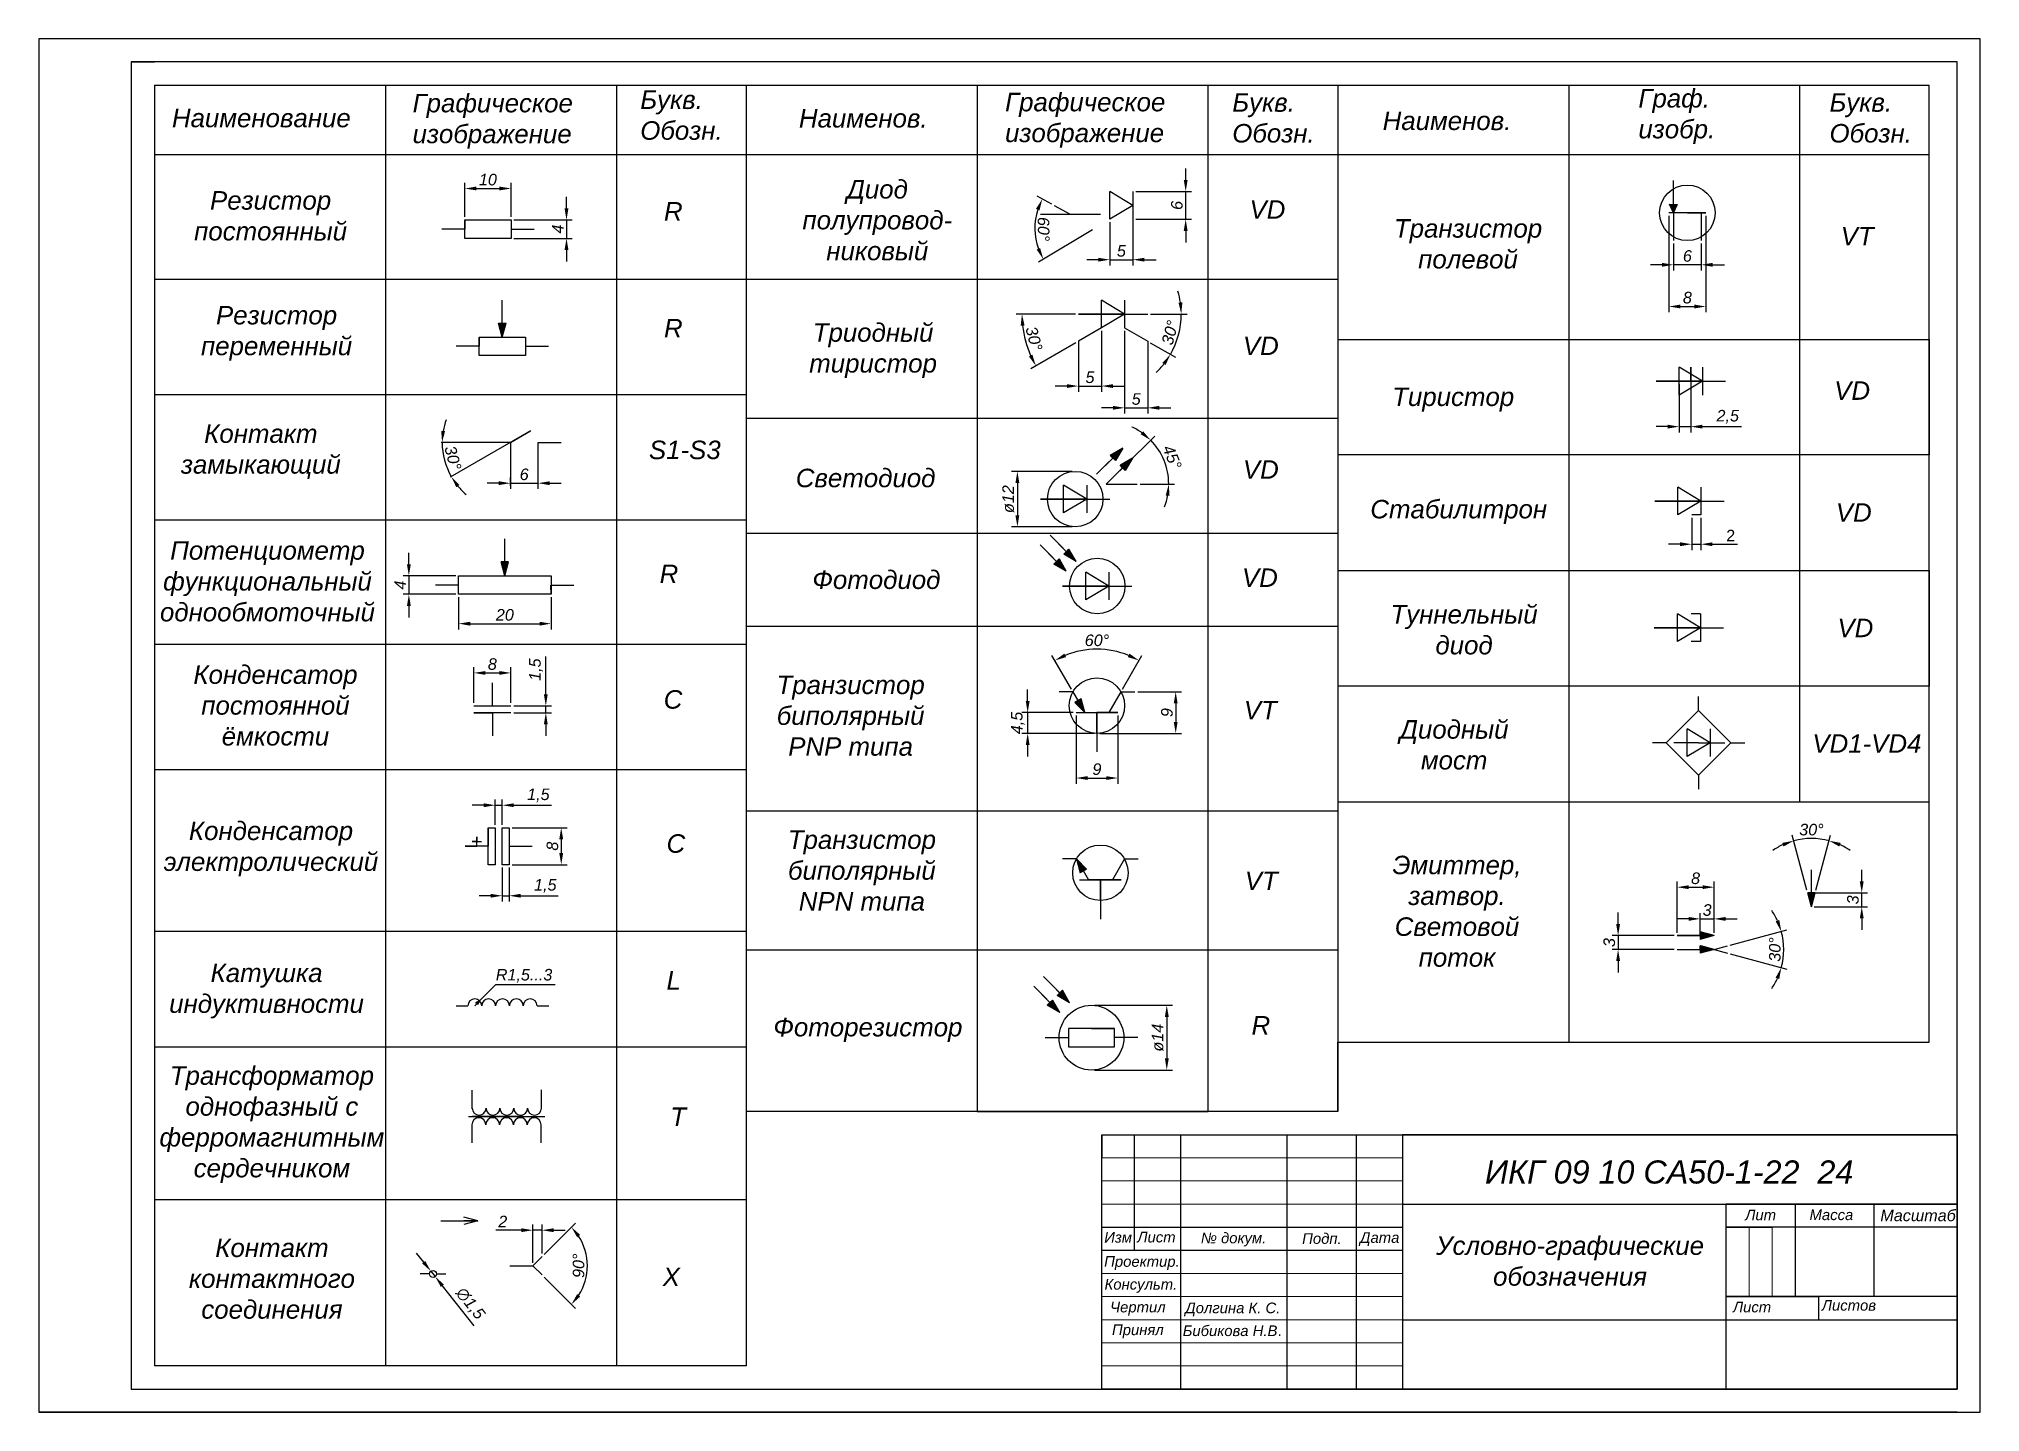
# Model space of a CAD drawing. Header units: millimetres. Extents: x 3192 to 3612, y -654 to -357.
import ezdxf

# ---------------------------------------------------------------- set-up
doc = ezdxf.new("R2010")
doc.units = ezdxf.units.MM
doc.layers.add('Штамп Толстые', color=7, linetype='Continuous', lineweight=30)
doc.layers.add('Штамп Тонкие', color=7, linetype='Continuous', lineweight=20)
doc.styles.get("Standard").update_dxf_attribs({"font": 'arial.ttf'})
doc.dimstyles.new('ISO-25', dxfattribs={"dimtxt": 2.5, "dimasz": 2.5, "dimexe": 1.25, "dimexo": 0.625, "dimtad": 1, "dimtxsty": 'Standard', "dimcen": 2.5, "dimadec": 0, "dimazin": 0, "dimtfac": 1, "dimtmove": 0, "dimatfit": 3, "dimfxl": 1, "dimarcsym": 0})

msp = doc.modelspace()

# ---------------------------------------------------------------- texts
at = {"attachment_point": 1}
for s, width, heights, insert, char_height in [('{\\fArial|b0|i1|c204|p34;Графическое\\Pизображение}', 50, [0], (3272.843, -369.067), 4), ('{\\fArial|b0|i1|c204|p34;Букв.\\PОбозн.}', 28, [0], (3322.102, -368.327), 4), ('{\\fArial|b0|i1|c204|p34;Графическое\\Pизображение}', 50, [0], (3401.022, -368.845), 4), ('{\\fArial|b0|i1|c204|p34;Букв.\\PОбозн.}', 28, [0], (3450.181, -368.923), 4), ('{\\fArial|b0|i1|c204|p34;Граф.\\Pизобр.}', 50, [0], (3538.039, -368.024), 4), ('{\\fArial|b0|i1|c204|p34;Букв.\\PОбозн.}', 28, [0], (3579.388, -368.923), 4), ('{\\fArial|b0|i1|c204|p34;Наименование}', 50, [0], (3220.78, -372.291), 4), ('{\\fArial|b0|i1|c204|p34;Наименов.}', 50, [0], (3356.423, -372.345), 4), ('{\\fArial|b0|i1|c204|p34;Наименов.}', 50, [0], (3482.713, -372.894), 4), ('\\pxqc;{\\fArial|b0|i1|c204|p34;Резистор постоянный}', 35.48366, [0], (3224.38, -390.107), 4), ('\\pxqc;{\\fArial|b0|i1|c204|p34;Диод\\Pполупровод-\\Pниковый}', 37.73848, [0], (3354.512, -387.705), 4), ('{\\fArial|b0|i1|c204|p34;R}', 18.55502, [0], (3327.232, -392.468), 4), ('{\\fArial|b0|i1|c204|p34;VD}', 15.76829, [0], (3453.904, -392.087), 4), ('\\pxqc;{\\fArial|b0|i1|c204|p34;Транзистор\\Pполевой}', 34.13735, [0], (3484.112, -396.163), 4), ('{\\fArial|b0|i1|c204|p34;VT}', 15.76829, [0], (3581.807, -397.838), 4), ('\\pxqc;{\\fArial|b0|i1|c204|p34;Резистор переменный}', 37.37308, [0], (3224.73, -414.926), 4), ('{\\fArial|b0|i1|c204|p34;R}', 18.55502, [0], (3327.232, -417.74), 4), ('\\pxqc;{\\fArial|b0|i1|c204|p34;Триодный\\Pтиристор}', 35.93608, [0], (3354.504, -418.677), 4), ('{\\fArial|b0|i1|c204|p34;VD}', 15.76829, [0], (3452.47, -421.568), 4), ('{\\fArial|b0|i1|c204|p34;Тиристор}', 34.13735, [0], (3484.771, -432.577), 4), ('{\\fArial|b0|i1|c204|p34;VD}', 15.76829, [0], (3580.4, -431.241), 4), ('\\pxqc;{\\fArial|b0|i1|c204|p34;Контакт замыкающий}', 33.55743, [0], (3223.236, -440.544), 4), ('{\\fArial|b0|i1|c204|p34;S1-S3}', 21.26096, [0], (3323.976, -444.064), 4), ('{\\fArial|b0|i1|c204|p34;VD}', 15.76829, [0], (3452.474, -448.32), 4), ('\\pxqc;{\\fArial|b0|i1|c204|p34;Светодиод}', 33.9058, [0], (3353.895, -450.14), 4), ('{\\fArial|b0|i1|c204|p34;Стабилитрон}', 34.13735, [0], (3480.045, -456.878), 4), ('{\\fArial|b0|i1|c204|p34;VD}', 15.76829, [0], (3580.752, -457.611), 4), ('\\pxqc;{\\fArial|b0|i1|c204|p34;Потенциометр\\Pфункциональный\\Pоднообмоточный}', 38.19243, [0], (3222.354, -465.815), 4), ('{\\fArial|b0|i1|c204|p34;R}', 18.55502, [0], (3326.289, -470.884), 4), ('\\pxqc;{\\fArial|b0|i1|c204|p34;Фотодиод}', 33.70277, [0], (3356.338, -472.141), 4), ('{\\fArial|b0|i1|c204|p34;VD}', 15.76829, [0], (3452.274, -471.71), 4), ('\\pxqc;{\\fArial|b0|i1|c204|p34;Туннельный \\Pдиод}', 34.13735, [0], (3483.256, -479.622), 4), ('{\\fArial|b0|i1|c204|p34;VD}', 15.76829, [0], (3581.104, -482.575), 4), ('\\pxqc;{\\fArial|b0|i1|c204|p34;Конденсатор \\Pпостоянной \\Pёмкости}', 36.44655, [0], (3224.953, -492.661), 4), ('\\pxqc;{\\fArial|b0|i1|c204|p34;Транзистор\\Pбиполярный\\PPNP типа}', 28.62705, [0], (3353.292, -494.876), 4), ('{\\fArial|b0|i1|c204|p34;C}', 15.39056, [0], (3327.171, -498.028), 4), ('{\\fArial|b0|i1|c204|p34;VT}', 15.76829, [0], (3452.684, -500.354), 4), ('\\pxqc;{\\fArial|b0|i1|c204|p34;Диодный \\Pмост}', 34.13735, [0], (3481.11, -504.516), 4), ('{\\fArial|b0|i1|c204|p34;VD1-VD4}', 15.76829, [0], (3575.673, -507.577), 4), ('\\pxqc;{\\fArial|b0|i1|c204|p34;Конденсатор\\Pэлектролический}', 34.52831, [0], (3224.939, -526.452), 4), ('{\\fArial|b0|i1|c204|p34;C}', 15.39056, [0], (3327.787, -529.197), 4), ('\\pxqc;{\\fArial|b0|i1|c204|p34;Транзистор\\Pбиполярный\\PNPN типа}', 28.62705, [0], (3355.729, -528.36), 4), ('{\\fArial|b0|i1|c204|p34;VT}', 15.76829, [0], (3452.892, -537.247), 4), ('\\pxqc;{\\fArial|b0|i1|c204|p34;Эмиттер,\\Pзатвор.\\PСветовой \\Pпоток}', 28.25707, [0], (3484.667, -533.83), 4), ('\\pxqc;{\\fArial|b0|i1|c204|p34;Катушка\\Pиндуктивности}', 32.92628, [0], (3224.784, -557.156), 4), ('{\\fArial|b0|i1|c204|p34;R1,5...3}', 4.19272, [0], (3290.841, -558.316), 2.5), ('{\\fArial|b0|i1|c204|p34;L}', 12.18933, [0], (3327.778, -558.78), 4), ('\\pxqc;{\\fArial|b0|i1|c204|p34;Фоторезистор}', 31.26642, [0], (3355.715, -568.904), 4), ('{\\fArial|b0|i1|c204|p34;R}', 15.76829, [0], (3454.351, -568.513), 4), ('\\pxqc;{\\fArial|b0|i1|c204|p34;Трансформатор\\Pоднофазный с \\Pферромагнитным\\Pсердечником}', 50, [0], (3217.404, -579.384), 4), ('{\\fArial|b0|i1|c204|p34;T}', 14.76314, [0], (3328.586, -588.278), 4), ('{\\fArial|b0|i1|c204|p34;Лит}', 2.5, [0], (3561.15, -610.378), 2.3), ('{\\fArial|b0|i1|c204|p34;Масса}', 35, [0], (3575.066, -610.337), 2.3), ('{\\fArial|b0|i1|c204|p34;Масштаб}', 12.48876, [2.399], (3590.385, -610.374), 2.5), ('\\pxqc;{\\fArial|b0|i1|c204|p34;Контакт\\Pконтактного\\Pсоединения}', 37.30332, [0], (3223.763, -616.623), 4), ('{\\fArial|b0|i1|c204|p34;Изм}', 3.04146, [0], (3422.482, -615.219), 2.3), ('{\\fArial|b0|i1|c204|p34;Лист}', 8.5869, [0], (3429.644, -615.165), 2.3), ('{\\fArial|b0|i1|c204|p34;№ докум.}', 46.40613, [0], (3443.375, -615.351), 2.3), ('{\\fArial|b0|i1|c204|p34;Подп.}', 23.47759, [0], (3465.294, -615.47), 2.3), ('{\\fArial|b0|i1|c204|p34;Дата}', 10, [0], (3477.815, -615.254), 2.3), ('\\pxqc;{\\fArial|b0|i1|c204|p34;Условно-графические \\Pобозначения}', 61.379, [0], (3492.562, -616.158), 4), ('{\\fArial|b0|i1|c204|p34;X}', 14.94365, [0], (3326.955, -622.904), 4), ('{\\fArial|b0|i1|c204|p34;Листов}', 14.48785, [0], (3577.718, -629.92), 2.3), ('{\\fArial|b0|i1|c204|p34;Лист}', 50, [0], (3558.491, -630.289), 2.3)]:
    msp.add_mtext_dynamic_manual_height_columns(s, width=width, gutter_width=12.5, heights=heights, dxfattribs=dict(at, insert=insert, char_height=char_height))
at = {"layer": 'Штамп Толстые', "attachment_point": 1}
for s, width, insert, char_height in [('{\\fArial|b0|i1|c204|p34;ИКГ 09 10 СА50-1-22  24}', 120, (3504.854, -599.731), 5), ('{\\fArial|b0|i1|c204|p34;Проектир.}', 17, (3422.455, -620.434), 2.3), ('{\\fArial|b0|i1|c204|p34;Консульт.}', 17, (3422.543, -625.373), 2.3), ('{\\fArial|b0|i1|c204|p34;Чертил}', 17, (3423.746, -630.293), 2.3), ('{\\fArial|b0|i1|c204|p34;Долгина К. С.}', 23, (3440.008, -630.476), 2.3), ('{\\fArial|b0|i1|c204|p34;Принял}', 17, (3424.148, -635.213), 2.3), ('{\\fArial|b0|i1|c204|p34;\\H0.92x;Бибикова Н.В}.', 23, (3439.463, -635.213), 2.5)]:
    msp.add_mtext_dynamic_manual_height_columns(s, width=width, gutter_width=12.5, heights=[0], dxfattribs=dict(at, insert=insert, char_height=char_height))

# ---------------------------------------------------------------- blocks, each defined once
blk = doc.blocks.new('*D1')
at = {"color": 0, "lineweight": -2, "transparency": 16777216}
for p, q in [((3306.14, -393.82), (3306.14, -391.32)), ((3294.77, -396.32), (3307.39, -396.32)), ((3306.14, -396.32), (3306.14, -400.32)), ((3294.77, -400.32), (3307.39, -400.32)), ((3306.14, -402.82), (3306.14, -405.32))]:
    blk.add_line(p, q, dxfattribs=at)
at = {"color": 0, "transparency": 16777216}
for points in [[(3305.72, -393.82), (3306.56, -393.82), (3306.14, -396.32)], [(3305.72, -402.82), (3306.56, -402.82), (3306.14, -400.32)]]:
    blk.add_solid(points, dxfattribs=at)
at = {"layer": 'Defpoints', "color": 0, "transparency": 16777216}
for p in [(3294.14, -396.32), (3294.14, -400.32), (3306.14, -400.32)]:
    blk.add_point(p, dxfattribs=at)
at = {"color": 0, "transparency": 16777216, "insert": (3304.26, -398.32), "char_height": 2.5, "attachment_point": 5, "rotation": 90}
blk.add_mtext('{\\fArial|b0|i1|c204|p34;4}', dxfattribs=at)
blk = doc.blocks.new('*D2')
at = {"color": 0, "lineweight": -2, "transparency": 16777216}
for p, q in [((3284.14, -395.7), (3284.14, -388.29)), ((3286.64, -389.54), (3291.64, -389.54)), ((3294.14, -395.7), (3294.14, -388.29))]:
    blk.add_line(p, q, dxfattribs=at)
at = {"color": 0, "transparency": 16777216}
for points in [[(3286.64, -389.12), (3286.64, -389.95), (3284.14, -389.54)], [(3291.64, -389.12), (3291.64, -389.95), (3294.14, -389.54)]]:
    blk.add_solid(points, dxfattribs=at)
at = {"layer": 'Defpoints', "color": 0, "transparency": 16777216}
for p in [(3294.14, -389.54), (3284.14, -396.32), (3294.14, -396.32)]:
    blk.add_point(p, dxfattribs=at)
at = {"color": 0, "transparency": 16777216, "insert": (3289.14, -387.63), "char_height": 2.5, "attachment_point": 5}
blk.add_mtext('{\\fArial|b0|i1|c204|p34;10}', dxfattribs=at)
blk = doc.blocks.new('*D4')
at = {"color": 0, "lineweight": -2, "transparency": 16777216}
for p, q in [((3291.49, -453.27), (3288.99, -453.27)), ((3293.99, -453.85), (3293.99, -452.02)), ((3293.99, -453.27), (3299.99, -453.27)), ((3299.99, -453.85), (3299.99, -452.02)), ((3302.49, -453.27), (3304.99, -453.27))]:
    blk.add_line(p, q, dxfattribs=at)
at = {"color": 0, "transparency": 16777216}
for points in [[(3291.49, -452.85), (3291.49, -453.68), (3293.99, -453.27)], [(3302.49, -452.85), (3302.49, -453.68), (3299.99, -453.27)]]:
    blk.add_solid(points, dxfattribs=at)
at = {"layer": 'Defpoints', "color": 0, "transparency": 16777216}
for p in [(3299.99, -453.27), (3293.99, -454.48), (3299.99, -454.48)]:
    blk.add_point(p, dxfattribs=at)
at = {"color": 0, "transparency": 16777216, "insert": (3296.99, -451.37), "char_height": 2.5, "attachment_point": 5}
blk.add_mtext('{\\fArial|b0|i1|c204|p34;6}', dxfattribs=at)
blk = doc.blocks.new('*D5')
at = {"color": 0, "lineweight": -2, "transparency": 16777216}
for p, q in [((3282.8, -477.92), (3282.8, -484.9)), ((3302.8, -477.92), (3302.8, -484.9)), ((3285.3, -483.65), (3300.3, -483.65))]:
    blk.add_line(p, q, dxfattribs=at)
at = {"color": 0, "transparency": 16777216}
for points in [[(3285.3, -483.24), (3285.3, -484.07), (3282.8, -483.65)], [(3300.3, -483.24), (3300.3, -484.07), (3302.8, -483.65)]]:
    blk.add_solid(points, dxfattribs=at)
at = {"layer": 'Defpoints', "color": 0, "transparency": 16777216}
for p in [(3282.8, -477.3), (3302.8, -477.3), (3302.8, -483.65)]:
    blk.add_point(p, dxfattribs=at)
at = {"color": 0, "transparency": 16777216, "insert": (3292.8, -481.75), "char_height": 2.5, "attachment_point": 5}
blk.add_mtext('{\\fArial|b0|i1|c204|p34;20}', dxfattribs=at)
blk = doc.blocks.new('*D6')
at = {"color": 0, "lineweight": -2, "transparency": 16777216}
for p, q in [((3272.04, -470.8), (3272.04, -468.3)), ((3282.17, -473.3), (3270.79, -473.3)), ((3272.04, -473.3), (3272.04, -477.3)), ((3282.17, -477.3), (3270.79, -477.3)), ((3272.04, -479.8), (3272.04, -482.3))]:
    blk.add_line(p, q, dxfattribs=at)
at = {"color": 0, "transparency": 16777216}
for points in [[(3271.62, -470.8), (3272.45, -470.8), (3272.04, -473.3)], [(3271.62, -479.8), (3272.45, -479.8), (3272.04, -477.3)]]:
    blk.add_solid(points, dxfattribs=at)
at = {"layer": 'Defpoints', "color": 0, "transparency": 16777216}
for p in [(3282.8, -473.3), (3272.04, -477.3), (3282.8, -477.3)]:
    blk.add_point(p, dxfattribs=at)
at = {"color": 0, "transparency": 16777216, "insert": (3270.16, -475.3), "char_height": 2.5, "attachment_point": 5, "rotation": 90}
blk.add_mtext('{\\fArial|b0|i1|c204|p34;4}', dxfattribs=at)
blk = doc.blocks.new('*D8')
at = {"color": 0, "lineweight": -2, "transparency": 16777216}
for p, q in [((3286.1, -500.8), (3286.1, -493.05)), ((3288.6, -494.3), (3291.6, -494.3)), ((3294.1, -500.8), (3294.1, -493.05))]:
    blk.add_line(p, q, dxfattribs=at)
at = {"color": 0, "transparency": 16777216}
for points in [[(3288.6, -493.89), (3288.6, -494.72), (3286.1, -494.3)], [(3291.6, -493.89), (3291.6, -494.72), (3294.1, -494.3)]]:
    blk.add_solid(points, dxfattribs=at)
at = {"layer": 'Defpoints', "color": 0, "transparency": 16777216}
for p in [(3294.1, -494.3), (3286.1, -501.42), (3294.1, -501.42)]:
    blk.add_point(p, dxfattribs=at)
at = {"color": 0, "transparency": 16777216, "insert": (3290.1, -492.4), "char_height": 2.5, "attachment_point": 5}
blk.add_mtext('{\\fArial|b0|i1|c204|p34;8}', dxfattribs=at)
blk = doc.blocks.new('*D9')
at = {"color": 0, "lineweight": -2, "transparency": 16777216}
for p, q in [((3294.35, -527.77), (3306.25, -527.77)), ((3305, -530.27), (3305, -533.27)), ((3294.35, -535.77), (3306.25, -535.77))]:
    blk.add_line(p, q, dxfattribs=at)
at = {"color": 0, "transparency": 16777216}
for points in [[(3304.58, -530.27), (3305.42, -530.27), (3305, -527.77)], [(3304.58, -533.27), (3305.42, -533.27), (3305, -535.77)]]:
    blk.add_solid(points, dxfattribs=at)
at = {"layer": 'Defpoints', "color": 0, "transparency": 16777216}
for p in [(3293.73, -527.77), (3293.73, -535.77), (3305, -535.77)]:
    blk.add_point(p, dxfattribs=at)
at = {"color": 0, "transparency": 16777216, "insert": (3303.1, -531.77), "char_height": 2.5, "attachment_point": 5, "rotation": 90}
blk.add_mtext('{\\fArial|b0|i1|c204|p34;8}', dxfattribs=at)
blk = doc.blocks.new('*D10')
at = {"color": 0, "lineweight": -2, "transparency": 16777216}
for p, q in [((3292.23, -536.4), (3292.23, -543.74)), ((3293.73, -536.4), (3293.73, -543.74)), ((3289.73, -542.49), (3287.23, -542.49)), ((3292.23, -542.49), (3293.73, -542.49)), ((3296.23, -542.49), (3304.37, -542.49))]:
    blk.add_line(p, q, dxfattribs=at)
at = {"color": 0, "transparency": 16777216}
for points in [[(3289.73, -542.07), (3289.73, -542.9), (3292.23, -542.49)], [(3296.23, -542.07), (3296.23, -542.9), (3293.73, -542.49)]]:
    blk.add_solid(points, dxfattribs=at)
at = {"layer": 'Defpoints', "color": 0, "transparency": 16777216}
for p in [(3292.23, -535.77), (3293.73, -535.77), (3293.73, -542.49)]:
    blk.add_point(p, dxfattribs=at)
at = {"color": 0, "transparency": 16777216, "insert": (3301.55, -540.35), "char_height": 2.5, "attachment_point": 5}
blk.add_mtext('{\\fArial|b0|i1|c204|p34;1,5}', dxfattribs=at)
blk = doc.blocks.new('*D11')
at = {"color": 0, "lineweight": -2, "transparency": 16777216}
for p, q in [((3288.23, -522.91), (3285.73, -522.91)), ((3290.73, -527.15), (3290.73, -521.66)), ((3290.73, -522.91), (3292.23, -522.91)), ((3292.23, -527.15), (3292.23, -521.66)), ((3294.73, -522.91), (3302.87, -522.91))]:
    blk.add_line(p, q, dxfattribs=at)
at = {"color": 0, "transparency": 16777216}
for points in [[(3288.23, -522.5), (3288.23, -523.33), (3290.73, -522.91)], [(3294.73, -522.5), (3294.73, -523.33), (3292.23, -522.91)]]:
    blk.add_solid(points, dxfattribs=at)
at = {"layer": 'Defpoints', "color": 0, "transparency": 16777216}
for p in [(3292.23, -522.91), (3290.73, -527.77), (3292.23, -527.77)]:
    blk.add_point(p, dxfattribs=at)
at = {"color": 0, "transparency": 16777216, "insert": (3300.05, -520.78), "char_height": 2.5, "attachment_point": 5}
blk.add_mtext('{\\fArial|b0|i1|c204|p34;1,5}', dxfattribs=at)
blk = doc.blocks.new('*D12')
at = {"color": 0, "lineweight": -2, "transparency": 16777216}
for p, q in [((3416.89, -423.2), (3416.89, -433.51)), ((3421.89, -420.31), (3421.89, -433.51)), ((3414.39, -432.26), (3411.89, -432.26)), ((3416.89, -432.26), (3421.89, -432.26)), ((3424.39, -432.26), (3426.89, -432.26))]:
    blk.add_line(p, q, dxfattribs=at)
at = {"color": 0, "transparency": 16777216}
for points in [[(3414.39, -431.85), (3414.39, -432.68), (3416.89, -432.26)], [(3424.39, -431.85), (3424.39, -432.68), (3421.89, -432.26)]]:
    blk.add_solid(points, dxfattribs=at)
at = {"layer": 'Defpoints', "color": 0, "transparency": 16777216}
for p in [(3421.89, -419.69), (3416.89, -422.58), (3421.89, -432.26)]:
    blk.add_point(p, dxfattribs=at)
at = {"color": 0, "transparency": 16777216, "insert": (3419.39, -430.37), "char_height": 2.5, "attachment_point": 5}
blk.add_mtext('{\\fArial|b0|i1|c204|p34;5}', dxfattribs=at)
blk = doc.blocks.new('*D13')
at = {"color": 0, "lineweight": -2, "transparency": 16777216}
for p, q in [((3426.89, -420.31), (3426.89, -438.22)), ((3431.89, -423.2), (3431.89, -438.22)), ((3424.39, -436.97), (3421.89, -436.97)), ((3426.89, -436.97), (3431.89, -436.97)), ((3434.39, -436.97), (3436.89, -436.97))]:
    blk.add_line(p, q, dxfattribs=at)
at = {"color": 0, "transparency": 16777216}
for points in [[(3424.39, -436.55), (3424.39, -437.38), (3426.89, -436.97)], [(3434.39, -436.55), (3434.39, -437.38), (3431.89, -436.97)]]:
    blk.add_solid(points, dxfattribs=at)
at = {"layer": 'Defpoints', "color": 0, "transparency": 16777216}
for p in [(3426.89, -419.69), (3431.89, -422.58), (3431.89, -436.97)]:
    blk.add_point(p, dxfattribs=at)
at = {"color": 0, "transparency": 16777216, "insert": (3429.39, -435.07), "char_height": 2.5, "attachment_point": 5}
blk.add_mtext('{\\fArial|b0|i1|c204|p34;5}', dxfattribs=at)
blk = doc.blocks.new('*D14')
at = {"color": 0, "lineweight": -2, "transparency": 16777216}
for p, q in [((3432.52, -416.69), (3440.39, -416.69)), ((3432.43, -422.89), (3437.89, -426.03))]:
    blk.add_line(p, q, dxfattribs=at)
for start, end in [(8.2192, 16.4384), (330, 0), (313.5616, 321.7808)]:
    blk.add_arc((3421.7, -416.69), 17.44, start, end, dxfattribs=at)
at = {"color": 0, "transparency": 16777216}
for points in [[(3439.38, -414.17), (3438.55, -414.23), (3439.14, -416.69)], [(3435.06, -427.25), (3435.75, -427.71), (3436.8, -425.41)]]:
    blk.add_solid(points, dxfattribs=at)
at = {"layer": 'Defpoints', "color": 0, "transparency": 16777216}
for p in [(3416.89, -416.69), (3426.89, -419.69), (3431.89, -416.69), (3431.89, -422.58), (3438.09, -422.65)]:
    blk.add_point(p, dxfattribs=at)
at = {"color": 0, "transparency": 16777216, "insert": (3436.71, -420.71), "char_height": 2.5, "attachment_point": 5, "rotation": 75}
blk.add_mtext('{\\fArial|b0|i1|c204|p34;30°}', dxfattribs=at)
blk = doc.blocks.new('*D15')
at = {"color": 0, "lineweight": -2, "transparency": 16777216}
for p, q in [((3416.27, -416.69), (3403.43, -416.69)), ((3416.35, -422.89), (3406.6, -428.52))]:
    blk.add_line(p, q, dxfattribs=at)
blk.add_arc((3427.09, -416.69), 22.41, 186.3953, 203.6047, dxfattribs=at)
at = {"color": 0, "transparency": 16777216}
for points in [[(3404.4, -419.21), (3405.24, -419.16), (3404.68, -416.69)], [(3406.93, -425.47), (3406.18, -425.85), (3407.68, -427.89)]]:
    blk.add_solid(points, dxfattribs=at)
at = {"layer": 'Defpoints', "color": 0, "transparency": 16777216}
for p in [(3416.89, -416.69), (3421.89, -419.69), (3431.89, -416.69), (3405.02, -420.58), (3416.89, -422.58)]:
    blk.add_point(p, dxfattribs=at)
at = {"color": 0, "transparency": 16777216, "insert": (3407.28, -422), "char_height": 2.5, "attachment_point": 5, "rotation": 285}
blk.add_mtext('{\\fArial|b0|i1|c204|p34;30°}', dxfattribs=at)
blk = doc.blocks.new('*D16')
at = {"color": 0, "lineweight": -2, "transparency": 16777216}
for p, q in [((3415.57, -450.71), (3402.44, -450.71)), ((3403.69, -453.21), (3403.69, -460.21)), ((3415.57, -462.71), (3402.44, -462.71))]:
    blk.add_line(p, q, dxfattribs=at)
at = {"color": 0, "transparency": 16777216}
for points in [[(3403.27, -453.21), (3404.1, -453.21), (3403.69, -450.71)], [(3403.27, -460.21), (3404.1, -460.21), (3403.69, -462.71)]]:
    blk.add_solid(points, dxfattribs=at)
at = {"layer": 'Defpoints', "color": 0, "transparency": 16777216}
for p in [(3416.2, -450.71), (3403.69, -462.71), (3416.2, -462.71)]:
    blk.add_point(p, dxfattribs=at)
at = {"color": 0, "transparency": 16777216, "insert": (3401.72, -456.71), "char_height": 2.5, "attachment_point": 5, "rotation": 90}
blk.add_mtext('{\\fArial|b0|i1|c204|p34;ø12}', dxfattribs=at)
blk = doc.blocks.new('*D17')
at = {"color": 0, "lineweight": -2, "transparency": 16777216}
for p, q in [((3415.39, -497.84), (3411.16, -490.52)), ((3426.4, -497.84), (3430.63, -490.52))]:
    blk.add_line(p, q, dxfattribs=at)
blk.add_arc((3420.9, -507.38), 18.21, 67.8714, 112.1286, dxfattribs=at)
at = {"color": 0, "transparency": 16777216}
for points in [[(3414.22, -490.88), (3413.85, -490.13), (3411.79, -491.61)], [(3427.94, -490.13), (3427.57, -490.88), (3430, -491.61)]]:
    blk.add_solid(points, dxfattribs=at)
at = {"layer": 'Defpoints', "color": 0, "transparency": 16777216}
for p in [(3424.06, -489.44), (3415.7, -498.38), (3426.09, -498.38), (3418.3, -502.88), (3423.49, -502.88)]:
    blk.add_point(p, dxfattribs=at)
at = {"color": 0, "transparency": 16777216, "insert": (3420.9, -487.26), "char_height": 2.5, "attachment_point": 5}
blk.add_mtext('{\\fArial|b0|i1|c204|p34;60°}', dxfattribs=at)
blk = doc.blocks.new('*D18')
at = {"color": 0, "lineweight": -2, "transparency": 16777216}
for p, q in [((3429.72, -498.38), (3439.19, -498.38)), ((3437.94, -500.88), (3437.94, -504.88)), ((3421.52, -507.38), (3439.19, -507.38))]:
    blk.add_line(p, q, dxfattribs=at)
at = {"color": 0, "transparency": 16777216}
for points in [[(3437.52, -500.88), (3438.35, -500.88), (3437.94, -498.38)], [(3437.52, -504.88), (3438.35, -504.88), (3437.94, -507.38)]]:
    blk.add_solid(points, dxfattribs=at)
at = {"layer": 'Defpoints', "color": 0, "transparency": 16777216}
for p in [(3429.09, -498.38), (3420.9, -507.38), (3437.94, -507.38)]:
    blk.add_point(p, dxfattribs=at)
at = {"color": 0, "transparency": 16777216, "insert": (3436.04, -502.88), "char_height": 2.5, "attachment_point": 5, "rotation": 90}
blk.add_mtext('{\\fArial|b0|i1|c204|p34;9}', dxfattribs=at)
blk = doc.blocks.new('*D19')
at = {"color": 0, "lineweight": -2, "transparency": 16777216}
for p, q in [((3416.4, -503.5), (3416.4, -518.28)), ((3425.4, -503.5), (3425.4, -518.28)), ((3418.9, -517.03), (3422.9, -517.03))]:
    blk.add_line(p, q, dxfattribs=at)
at = {"color": 0, "transparency": 16777216}
for points in [[(3418.9, -516.62), (3418.9, -517.45), (3416.4, -517.03)], [(3422.9, -516.62), (3422.9, -517.45), (3425.4, -517.03)]]:
    blk.add_solid(points, dxfattribs=at)
at = {"layer": 'Defpoints', "color": 0, "transparency": 16777216}
for p in [(3416.4, -502.88), (3425.4, -502.88), (3425.4, -517.03)]:
    blk.add_point(p, dxfattribs=at)
at = {"color": 0, "transparency": 16777216, "insert": (3420.9, -515.13), "char_height": 2.5, "attachment_point": 5}
blk.add_mtext('{\\fArial|b0|i1|c204|p34;9}', dxfattribs=at)
blk = doc.blocks.new('*D20')
at = {"color": 0, "lineweight": -2, "transparency": 16777216}
for p, q in [((3405.91, -500.38), (3405.91, -497.88)), ((3415.77, -502.88), (3404.66, -502.88)), ((3405.91, -502.88), (3405.91, -507.38)), ((3420.27, -507.38), (3404.66, -507.38)), ((3405.91, -509.88), (3405.91, -512.38))]:
    blk.add_line(p, q, dxfattribs=at)
at = {"color": 0, "transparency": 16777216}
for points in [[(3405.5, -500.38), (3406.33, -500.38), (3405.91, -502.88)], [(3405.5, -509.88), (3406.33, -509.88), (3405.91, -507.38)]]:
    blk.add_solid(points, dxfattribs=at)
at = {"layer": 'Defpoints', "color": 0, "transparency": 16777216}
for p in [(3416.4, -502.88), (3405.91, -507.38), (3420.9, -507.38)]:
    blk.add_point(p, dxfattribs=at)
at = {"color": 0, "transparency": 16777216, "insert": (3403.78, -505.13), "char_height": 2.5, "attachment_point": 5, "rotation": 90}
blk.add_mtext('{\\fArial|b0|i1|c204|p34;4,5}', dxfattribs=at)
blk = doc.blocks.new('*D21')
at = {"color": 0, "lineweight": -2, "transparency": 16777216}
for p, q in [((3420.34, -566.18), (3437.26, -566.18)), ((3436.01, -568.68), (3436.01, -577.68)), ((3420.34, -580.18), (3437.26, -580.18))]:
    blk.add_line(p, q, dxfattribs=at)
at = {"color": 0, "transparency": 16777216}
for points in [[(3435.6, -568.68), (3436.43, -568.68), (3436.01, -566.18)], [(3435.6, -577.68), (3436.43, -577.68), (3436.01, -580.18)]]:
    blk.add_solid(points, dxfattribs=at)
at = {"layer": 'Defpoints', "color": 0, "transparency": 16777216}
for p in [(3419.72, -566.18), (3419.72, -580.18), (3436.01, -580.18)]:
    blk.add_point(p, dxfattribs=at)
at = {"color": 0, "transparency": 16777216, "insert": (3434.05, -573.18), "char_height": 2.5, "attachment_point": 5, "rotation": 90}
blk.add_mtext('{\\fArial|b0|i1|c204|p34;ø14}', dxfattribs=at)
blk = doc.blocks.new('*D23')
at = {"color": 0, "lineweight": -2, "transparency": 16777216}
for p, q in [((3544.64, -395.43), (3544.64, -416.31)), ((3552.64, -395.43), (3552.64, -416.31)), ((3547.14, -415.06), (3550.14, -415.06))]:
    blk.add_line(p, q, dxfattribs=at)
at = {"color": 0, "transparency": 16777216}
for points in [[(3547.14, -414.64), (3547.14, -415.47), (3544.64, -415.06)], [(3550.14, -414.64), (3550.14, -415.47), (3552.64, -415.06)]]:
    blk.add_solid(points, dxfattribs=at)
at = {"layer": 'Defpoints', "color": 0, "transparency": 16777216}
for p in [(3544.64, -394.8), (3552.64, -394.8), (3552.64, -415.06)]:
    blk.add_point(p, dxfattribs=at)
at = {"color": 0, "transparency": 16777216, "insert": (3548.64, -413.15), "char_height": 2.5, "attachment_point": 5}
blk.add_mtext('{\\fArial|b0|i1|c204|p34;8}', dxfattribs=at)
blk = doc.blocks.new('*D24')
at = {"color": 0, "lineweight": -2, "transparency": 16777216}
for p, q in [((3546.88, -431.82), (3546.88, -442.29)), ((3549.38, -431.82), (3549.38, -442.29)), ((3544.38, -441.04), (3541.88, -441.04)), ((3546.88, -441.04), (3549.38, -441.04)), ((3551.88, -441.04), (3560.34, -441.04))]:
    blk.add_line(p, q, dxfattribs=at)
at = {"color": 0, "transparency": 16777216}
for points in [[(3544.38, -440.62), (3544.38, -441.45), (3546.88, -441.04)], [(3551.88, -440.62), (3551.88, -441.45), (3549.38, -441.04)]]:
    blk.add_solid(points, dxfattribs=at)
at = {"layer": 'Defpoints', "color": 0, "transparency": 16777216}
for p in [(3546.88, -431.2), (3549.38, -431.2), (3549.38, -441.04)]:
    blk.add_point(p, dxfattribs=at)
at = {"color": 0, "transparency": 16777216, "insert": (3557.36, -438.9), "char_height": 2.5, "attachment_point": 5}
blk.add_mtext('{\\fArial|b0|i1|c204|p34;2,5}', dxfattribs=at)
blk = doc.blocks.new('*D25')
at = {"color": 0, "lineweight": -2, "transparency": 16777216}
for p, q in [((3549.57, -460.75), (3549.57, -467.72)), ((3551.57, -460.75), (3551.57, -467.72)), ((3547.07, -466.47), (3544.57, -466.47)), ((3549.57, -466.47), (3551.57, -466.47)), ((3554.07, -466.47), (3559.48, -466.47))]:
    blk.add_line(p, q, dxfattribs=at)
at = {"color": 0, "transparency": 16777216}
for points in [[(3547.07, -466.05), (3547.07, -466.88), (3549.57, -466.47)], [(3554.07, -466.05), (3554.07, -466.88), (3551.57, -466.47)]]:
    blk.add_solid(points, dxfattribs=at)
at = {"layer": 'Defpoints', "color": 0, "transparency": 16777216}
for p in [(3549.57, -460.13), (3551.57, -460.13), (3551.57, -466.47)]:
    blk.add_point(p, dxfattribs=at)
at = {"color": 0, "transparency": 16777216, "insert": (3558.02, -464.59), "char_height": 2.5, "attachment_point": 5}
blk.add_mtext('2', dxfattribs=at)
blk = doc.blocks.new('*D26')
at = {"color": 0, "lineweight": -2, "transparency": 16777216}
for p, q in [((3574.51, -541.28), (3571.32, -529.4)), ((3576.44, -541.28), (3579.62, -529.4))]:
    blk.add_line(p, q, dxfattribs=at)
for start, end in [(114.7016, 124.4032), (75, 105), (55.5968, 65.2984)]:
    blk.add_arc((3575.47, -544.88), 14.78, start, end, dxfattribs=at)
at = {"color": 0, "transparency": 16777216}
for points in [[(3569.15, -531.06), (3569.44, -531.84), (3571.65, -530.6)], [(3581.51, -531.84), (3581.79, -531.06), (3579.3, -530.6)]]:
    blk.add_solid(points, dxfattribs=at)
at = {"layer": 'Defpoints', "color": 0, "transparency": 16777216}
for p in [(3576.76, -530.16), (3574.67, -541.88), (3575.47, -544.88), (3575.47, -544.88), (3576.28, -541.88)]:
    blk.add_point(p, dxfattribs=at)
at = {"color": 0, "transparency": 16777216, "insert": (3575.47, -528.2), "char_height": 2.5, "attachment_point": 5}
blk.add_mtext('{\\fArial|b0|i1|c204|p34;30°}', dxfattribs=at)
blk = doc.blocks.new('*D27')
at = {"color": 0, "lineweight": -2, "transparency": 16777216}
for p, q in [((3586.36, -539.38), (3586.36, -536.88)), ((3576.1, -541.88), (3587.61, -541.88)), ((3576.1, -544.88), (3587.61, -544.88)), ((3586.36, -544.88), (3586.36, -541.88)), ((3586.36, -547.38), (3586.36, -549.88))]:
    blk.add_line(p, q, dxfattribs=at)
at = {"color": 0, "transparency": 16777216}
for points in [[(3585.94, -539.38), (3586.78, -539.38), (3586.36, -541.88)], [(3585.94, -547.38), (3586.78, -547.38), (3586.36, -544.88)]]:
    blk.add_solid(points, dxfattribs=at)
at = {"layer": 'Defpoints', "color": 0, "transparency": 16777216}
for p in [(3575.47, -541.88), (3575.47, -544.88), (3586.36, -541.88)]:
    blk.add_point(p, dxfattribs=at)
at = {"color": 0, "transparency": 16777216, "insert": (3584.46, -543.38), "char_height": 2.5, "attachment_point": 5, "rotation": 90}
blk.add_mtext('{\\fArial|b0|i1|c204|p34;3}', dxfattribs=at)
blk = doc.blocks.new('*D28')
at = {"color": 0, "lineweight": -2, "transparency": 16777216}
for p, q in [((3533.65, -548.62), (3533.65, -546.12)), ((3545.79, -551.12), (3532.4, -551.12)), ((3545.79, -554.12), (3532.4, -554.12)), ((3533.65, -551.12), (3533.65, -554.12)), ((3533.65, -556.62), (3533.65, -559.12))]:
    blk.add_line(p, q, dxfattribs=at)
at = {"color": 0, "transparency": 16777216}
for points in [[(3533.23, -548.62), (3534.07, -548.62), (3533.65, -551.12)], [(3533.23, -556.62), (3534.07, -556.62), (3533.65, -554.12)]]:
    blk.add_solid(points, dxfattribs=at)
at = {"layer": 'Defpoints', "color": 0, "transparency": 16777216}
for p in [(3533.65, -554.12), (3546.41, -551.12), (3546.41, -554.12)]:
    blk.add_point(p, dxfattribs=at)
at = {"color": 0, "transparency": 16777216, "insert": (3531.75, -552.62), "char_height": 2.5, "attachment_point": 5, "rotation": 90}
blk.add_mtext('{\\fArial|b0|i1|c204|p34;3}', dxfattribs=at)
blk = doc.blocks.new('*D29')
at = {"color": 0, "lineweight": -2, "transparency": 16777216}
for p, q in [((3548.91, -547.49), (3546.41, -547.49)), ((3551.41, -550.49), (3551.41, -546.24)), ((3551.41, -547.49), (3554.41, -547.49)), ((3554.41, -550.49), (3554.41, -546.24)), ((3556.91, -547.49), (3559.41, -547.49))]:
    blk.add_line(p, q, dxfattribs=at)
at = {"color": 0, "transparency": 16777216}
for points in [[(3548.91, -547.08), (3548.91, -547.91), (3551.41, -547.49)], [(3556.91, -547.08), (3556.91, -547.91), (3554.41, -547.49)]]:
    blk.add_solid(points, dxfattribs=at)
at = {"layer": 'Defpoints', "color": 0, "transparency": 16777216}
for p in [(3554.41, -547.49), (3551.41, -551.12), (3554.41, -551.12)]:
    blk.add_point(p, dxfattribs=at)
at = {"color": 0, "transparency": 16777216, "insert": (3552.91, -545.59), "char_height": 2.5, "attachment_point": 5}
blk.add_mtext('{\\fArial|b0|i1|c204|p34;3}', dxfattribs=at)
blk = doc.blocks.new('*D30')
at = {"color": 0, "lineweight": -2, "transparency": 16777216}
for p, q in [((3546.41, -550.49), (3546.41, -539.39)), ((3548.91, -540.64), (3551.91, -540.64)), ((3554.41, -550.49), (3554.41, -539.39))]:
    blk.add_line(p, q, dxfattribs=at)
at = {"color": 0, "transparency": 16777216}
for points in [[(3548.91, -540.22), (3548.91, -541.05), (3546.41, -540.64)], [(3551.91, -540.22), (3551.91, -541.05), (3554.41, -540.64)]]:
    blk.add_solid(points, dxfattribs=at)
at = {"layer": 'Defpoints', "color": 0, "transparency": 16777216}
for p in [(3554.41, -540.64), (3546.41, -551.12), (3554.41, -551.12)]:
    blk.add_point(p, dxfattribs=at)
at = {"color": 0, "transparency": 16777216, "insert": (3550.41, -538.73), "char_height": 2.5, "attachment_point": 5}
blk.add_mtext('{\\fArial|b0|i1|c204|p34;8}', dxfattribs=at)
blk = doc.blocks.new('*D31')
at = {"color": 0, "lineweight": -2, "transparency": 16777216}
for p, q in [((3557.91, -553.18), (3570.17, -549.89)), ((3557.91, -555.05), (3570.17, -558.34))]:
    blk.add_line(p, q, dxfattribs=at)
for start, end in [(24.5207, 34.0414), (345, 15), (325.9586, 335.4793)]:
    blk.add_arc((3554.41, -554.12), 15.06, start, end, dxfattribs=at)
at = {"color": 0, "transparency": 16777216}
for points in [[(3568.51, -547.72), (3567.72, -548.01), (3568.96, -550.22)], [(3567.72, -560.23), (3568.51, -560.51), (3568.96, -558.01)]]:
    blk.add_solid(points, dxfattribs=at)
at = {"layer": 'Defpoints', "color": 0, "transparency": 16777216}
for p in [(3554.41, -554.12), (3554.41, -554.12), (3557.31, -553.34), (3557.31, -554.89), (3569.42, -555.43)]:
    blk.add_point(p, dxfattribs=at)
at = {"color": 0, "transparency": 16777216, "insert": (3567.57, -554.12), "char_height": 2.5, "attachment_point": 5, "rotation": 90}
blk.add_mtext('{\\fArial|b0|i1|c204|p34;30°}', dxfattribs=at)
blk = doc.blocks.new('*D32')
at = {"color": 0, "lineweight": -2, "transparency": 16777216}
for p, q in [((3426.9, -449.52), (3433.42, -443.09)), ((3430.22, -453.47), (3437.68, -453.47))]:
    blk.add_line(p, q, dxfattribs=at)
for start, end in [(55.2176, 65.8189), (0, 44.6163), (338.7974, 349.3987)]:
    blk.add_arc((3422.9, -453.47), 13.53, start, end, dxfattribs=at)
at = {"color": 0, "transparency": 16777216}
for points in [[(3430.88, -442.04), (3430.35, -442.68), (3432.53, -443.97)], [(3435.78, -455.92), (3436.61, -456), (3436.43, -453.47)]]:
    blk.add_solid(points, dxfattribs=at)
at = {"layer": 'Defpoints', "color": 0, "transparency": 16777216}
for p in [(3422.9, -453.47), (3422.9, -453.47), (3426.45, -449.96), (3429.59, -453.47), (3435.97, -450)]:
    blk.add_point(p, dxfattribs=at)
at = {"color": 0, "transparency": 16777216, "insert": (3437.17, -447.62), "char_height": 2.5, "attachment_point": 5, "rotation": 292.3081}
blk.add_mtext('{\\fArial|b0|i1|c204|p34;45°}', dxfattribs=at)
blk = doc.blocks.new('*D35')
at = {"color": 0, "lineweight": -2, "transparency": 16777216}
for p, q in [((3411.14, -392.95), (3407.98, -391.21)), ((3419.93, -398.45), (3408.23, -405.47))]:
    blk.add_line(p, q, dxfattribs=at)
blk.add_arc((3420.47, -398.12), 13.02, 162.0168, 199.9469, dxfattribs=at)
at = {"color": 0, "transparency": 16777216}
for points in [[(3407.7, -393.94), (3408.46, -394.27), (3409.08, -391.81)], [(3408.6, -402.39), (3407.85, -402.75), (3409.3, -404.82)]]:
    blk.add_solid(points, dxfattribs=at)
at = {"layer": 'Defpoints', "color": 0, "transparency": 16777216}
for p in [(3411.68, -393.26), (3428.68, -393.2), (3407.61, -396.08), (3415.18, -395.2), (3423.68, -396.2)]:
    blk.add_point(p, dxfattribs=at)
at = {"color": 0, "transparency": 16777216, "insert": (3409.35, -398.32), "char_height": 2.5, "attachment_point": 5, "rotation": 270.9819}
blk.add_mtext('{\\fArial|b0|i1|c204|p34;60°}', dxfattribs=at)
blk = doc.blocks.new('*D36')
at = {"color": 0, "lineweight": -2, "transparency": 16777216}
for p, q in [((3428.68, -393.82), (3428.68, -406.18)), ((3423.68, -396.82), (3423.68, -406.18)), ((3421.18, -404.93), (3418.68, -404.93)), ((3423.68, -404.93), (3428.68, -404.93)), ((3431.18, -404.93), (3433.68, -404.93))]:
    blk.add_line(p, q, dxfattribs=at)
at = {"color": 0, "transparency": 16777216}
for points in [[(3421.18, -404.51), (3421.18, -405.35), (3423.68, -404.93)], [(3431.18, -404.51), (3431.18, -405.35), (3428.68, -404.93)]]:
    blk.add_solid(points, dxfattribs=at)
at = {"layer": 'Defpoints', "color": 0, "transparency": 16777216}
for p in [(3428.68, -393.2), (3423.68, -396.2), (3428.68, -404.93)]:
    blk.add_point(p, dxfattribs=at)
at = {"color": 0, "transparency": 16777216, "insert": (3426.18, -403.03), "char_height": 2.5, "attachment_point": 5}
blk.add_mtext('{\\fArial|b0|i1|c204|p34;5}', dxfattribs=at)
blk = doc.blocks.new('*D37')
at = {"color": 0, "lineweight": -2, "transparency": 16777216}
for p, q in [((3440.1, -387.7), (3440.1, -385.2)), ((3429.31, -390.2), (3441.35, -390.2)), ((3440.1, -396.2), (3440.1, -390.2)), ((3429.31, -396.2), (3441.35, -396.2)), ((3440.1, -398.7), (3440.1, -401.2))]:
    blk.add_line(p, q, dxfattribs=at)
at = {"color": 0, "transparency": 16777216}
for points in [[(3439.68, -387.7), (3440.51, -387.7), (3440.1, -390.2)], [(3439.68, -398.7), (3440.51, -398.7), (3440.1, -396.2)]]:
    blk.add_solid(points, dxfattribs=at)
at = {"layer": 'Defpoints', "color": 0, "transparency": 16777216}
for p in [(3428.68, -390.2), (3440.1, -390.2), (3428.68, -396.2)]:
    blk.add_point(p, dxfattribs=at)
at = {"color": 0, "transparency": 16777216, "insert": (3438.2, -393.2), "char_height": 2.5, "attachment_point": 5, "rotation": 90}
blk.add_mtext('{\\fArial|b0|i1|c204|p34;6}', dxfattribs=at)
blk = doc.blocks.new('*D38')
at = {"color": 0, "lineweight": -2, "transparency": 16777216}
for p, q in [((3275.24, -621.73), (3273.68, -619.78)), ((3276.8, -623.69), (3277.73, -624.86)), ((3286.19, -635.49), (3279.29, -626.82))]:
    blk.add_line(p, q, dxfattribs=at)
at = {"color": 0, "transparency": 16777216}
for points in [[(3275.57, -621.47), (3274.91, -621.99), (3276.8, -623.69)], [(3279.61, -626.56), (3278.96, -627.08), (3277.73, -624.86)]]:
    blk.add_solid(points, dxfattribs=at)
at = {"layer": 'Defpoints', "color": 0, "transparency": 16777216}
for p in [(3276.8, -623.69), (3277.73, -624.86)]:
    blk.add_point(p, dxfattribs=at)
at = {"color": 0, "transparency": 16777216, "insert": (3285.25, -630.75), "char_height": 2.5, "attachment_point": 5, "rotation": 308.5062}
blk.add_mtext('{\\fArial|b0|i1|c204|p34;∅1,5}', dxfattribs=at)
blk = doc.blocks.new('*D40')
at = {"color": 0, "lineweight": -2, "transparency": 16777216}
for p, q in [((3301.29, -620.06), (3308.09, -613.27)), ((3301.29, -624.95), (3308.09, -631.74))]:
    blk.add_line(p, q, dxfattribs=at)
blk.add_arc((3298.85, -622.51), 11.81, 327.1475, 32.8525, dxfattribs=at)
at = {"color": 0, "transparency": 16777216}
for points in [[(3308.45, -616.36), (3309.1, -615.84), (3307.21, -614.15)], [(3309.1, -629.18), (3308.45, -628.65), (3307.21, -630.86)]]:
    blk.add_solid(points, dxfattribs=at)
at = {"layer": 'Defpoints', "color": 0, "transparency": 16777216}
for p in [(3300.85, -620.51), (3298.85, -622.51), (3298.85, -622.51), (3300.85, -624.51), (3310.26, -625.56)]:
    blk.add_point(p, dxfattribs=at)
at = {"color": 0, "transparency": 16777216, "insert": (3308.76, -622.51), "char_height": 2.5, "attachment_point": 5, "rotation": 90}
blk.add_mtext('{\\fArial|b0|i1|c204|p34;90°}', dxfattribs=at)
blk = doc.blocks.new('*D43')
at = {"color": 0, "lineweight": -2, "transparency": 16777216}
for start, end in [(160.5609, 170.2805), (180, 210), (219.7195, 229.4391)]:
    blk.add_arc((3293.99, -444.48), 14.75, start, end, dxfattribs=at)
at = {"color": 0, "transparency": 16777216}
for points in [[(3279.86, -442.02), (3279.03, -441.95), (3279.23, -444.48)], [(3282.3, -454.14), (3282.98, -453.67), (3281.21, -451.86)]]:
    blk.add_solid(points, dxfattribs=at)
at = {"layer": 'Defpoints', "color": 0, "transparency": 16777216}
for p in [(3278.99, -444.48), (3293.99, -444.48), (3298.32, -441.98), (3279.46, -447.04), (3281, -451.98)]:
    blk.add_point(p, dxfattribs=at)
at = {"color": 0, "transparency": 16777216, "insert": (3281.57, -447.8), "char_height": 2.5, "attachment_point": 5, "rotation": 285}
blk.add_mtext('{\\fArial|b0|i1|c204|p34;30°}', dxfattribs=at)
blk = doc.blocks.new('*D44')
at = {"color": 0, "lineweight": -2, "transparency": 16777216}
for p, q in [((3301.67, -498.92), (3301.67, -490.78)), ((3294.72, -501.42), (3302.92, -501.42)), ((3294.72, -502.92), (3302.92, -502.92)), ((3301.67, -502.92), (3301.67, -501.42)), ((3301.67, -505.42), (3301.67, -507.92))]:
    blk.add_line(p, q, dxfattribs=at)
at = {"color": 0, "transparency": 16777216}
for points in [[(3301.25, -498.92), (3302.08, -498.92), (3301.67, -501.42)], [(3301.25, -505.42), (3302.08, -505.42), (3301.67, -502.92)]]:
    blk.add_solid(points, dxfattribs=at)
at = {"layer": 'Defpoints', "color": 0, "transparency": 16777216}
for p in [(3294.1, -501.42), (3294.1, -502.92), (3301.67, -501.42)]:
    blk.add_point(p, dxfattribs=at)
at = {"color": 0, "transparency": 16777216, "insert": (3299.54, -493.6), "char_height": 2.5, "attachment_point": 5, "rotation": 90}
blk.add_mtext('{\\fArial|b0|i1|c204|p34;1,5}', dxfattribs=at)
blk = doc.blocks.new('*D46')
at = {"color": 0, "lineweight": -2, "transparency": 16777216}
for p, q in [((3296.35, -614.82), (3290.84, -614.82)), ((3298.85, -621.88), (3298.85, -613.57)), ((3300.85, -614.82), (3298.85, -614.82)), ((3300.85, -619.88), (3300.85, -613.57)), ((3303.35, -614.82), (3305.85, -614.82))]:
    blk.add_line(p, q, dxfattribs=at)
at = {"color": 0, "transparency": 16777216}
for points in [[(3296.35, -614.4), (3296.35, -615.24), (3298.85, -614.82)], [(3303.35, -614.4), (3303.35, -615.24), (3300.85, -614.82)]]:
    blk.add_solid(points, dxfattribs=at)
at = {"layer": 'Defpoints', "color": 0, "transparency": 16777216}
for p in [(3298.85, -614.82), (3300.85, -620.51), (3298.85, -622.51)]:
    blk.add_point(p, dxfattribs=at)
at = {"color": 0, "transparency": 16777216, "insert": (3292.35, -612.94), "char_height": 2.5, "attachment_point": 5}
blk.add_mtext('{\\fArial|b0|i1|c204|p34;2}', dxfattribs=at)
blk = doc.blocks.new('*D47')
at = {"color": 0, "lineweight": -2, "transparency": 16777216}
for p, q in [((3545.64, -401.43), (3545.64, -407.29)), ((3551.64, -401.43), (3551.64, -407.29)), ((3543.14, -406.04), (3540.64, -406.04)), ((3551.64, -406.04), (3545.64, -406.04)), ((3554.14, -406.04), (3556.64, -406.04))]:
    blk.add_line(p, q, dxfattribs=at)
at = {"color": 0, "transparency": 16777216}
for points in [[(3543.14, -405.62), (3543.14, -406.46), (3545.64, -406.04)], [(3554.14, -405.62), (3554.14, -406.46), (3551.64, -406.04)]]:
    blk.add_solid(points, dxfattribs=at)
at = {"layer": 'Defpoints', "color": 0, "transparency": 16777216}
for p in [(3545.64, -400.8), (3551.64, -400.8), (3545.64, -406.04)]:
    blk.add_point(p, dxfattribs=at)
at = {"color": 0, "transparency": 16777216, "insert": (3548.64, -404.14), "char_height": 2.5, "attachment_point": 5}
blk.add_mtext('{\\fArial|b0|i1|c204|p34;6}', dxfattribs=at)

# ---------------------------------------------------------------- dimensions: what is measured, and where the dimension line sits
for base, p1, p2, picture, middle in [((3294.14, -389.535), (3284.14, -396.324), (3294.14, -396.324), '*D2', (3289.14, -387.634)), ((3545.636, -406.04), (3551.636, -400.801), (3545.636, -400.801), '*D47', (3548.636, -404.138)), ((3299.99, -453.267), (3293.99, -454.478), (3299.99, -454.478), '*D4', (3296.99, -451.366)), ((3294.096, -494.303), (3286.096, -501.424), (3294.096, -501.424), '*D8', (3290.096, -492.401)), ((3425.396, -517.033), (3416.396, -502.877), (3425.396, -502.877), '*D19', (3420.896, -515.132)), ((3292.229, -522.913), (3290.729, -527.774), (3292.229, -527.774), '*D11', (3300.051, -520.78)), ((3293.729, -542.486), (3292.229, -535.774), (3293.729, -535.774), '*D10', (3301.551, -540.354)), ((3554.412, -540.636), (3546.412, -551.115), (3554.412, -551.115), '*D30', (3550.412, -538.734)), ((3298.852, -614.819), (3300.852, -620.507), (3298.852, -622.507), '*D46', (3292.348, -612.939))]:
    dim = msp.add_linear_dim(base=base, p1=p1, p2=p2, text='{\\fArial|b0|i1|c204|p34;<>}', dimstyle='ISO-25')
    dim.commit()
    dim.dimension.update_dxf_attribs({"geometry": picture, "text_midpoint": middle})
for base, p1, p2, text, picture, middle in [((3440.098, -390.195), (3428.682, -396.195), (3428.682, -390.195), '{\\fArial|b0|i1|c204|p34;6}', '*D37', (3440.098, -393.195)), ((3301.668, -501.424), (3294.096, -502.924), (3294.096, -501.424), '{\\fArial|b0|i1|c204|p34;<>}', '*D44', (3301.668, -493.602)), ((3405.912, -507.377), (3416.396, -502.877), (3420.896, -507.377), '{\\fArial|b0|i1|c204|p34;<>}', '*D20', (3405.912, -505.127)), ((3586.361, -541.881), (3575.474, -544.881), (3575.474, -541.881), '{\\fArial|b0|i1|c204|p34;<>}', '*D27', (3586.361, -543.381)), ((3533.649, -554.115), (3546.412, -551.115), (3546.412, -554.115), '{\\fArial|b0|i1|c204|p34;<>}', '*D28', (3533.649, -552.615))]:
    dim = msp.add_linear_dim(base=base, p1=p1, p2=p2, angle=90, text=text, dimstyle='ISO-25')
    dim.commit()
    dim.dimension.update_dxf_attribs({"geometry": picture, "text_midpoint": middle, "dimtype": 160})
for base, p1, p2, text, picture, middle in [((3306.139, -400.324), (3294.14, -396.324), (3294.14, -400.324), '{\\fArial|b0|i1|c204|p34;<>}', '*D1', (3304.264, -398.324)), ((3403.686, -462.706), (3416.195, -450.706), (3416.195, -462.706), '{\\fArial|b0|i1|c204|p34;ø<>}', '*D16', (3401.719, -456.706)), ((3272.036, -477.297), (3282.8, -473.297), (3282.8, -477.297), '{\\fArial|b0|i1|c204|p34;<>}', '*D6', (3270.161, -475.297)), ((3437.938, -507.377), (3429.092, -498.377), (3420.896, -507.377), '{\\fArial|b0|i1|c204|p34;<>}', '*D18', (3436.036, -502.877)), ((3304.998, -535.774), (3293.729, -527.774), (3293.729, -535.774), '{\\fArial|b0|i1|c204|p34;<>}', '*D9', (3303.096, -531.774))]:
    dim = msp.add_linear_dim(base=base, p1=p1, p2=p2, angle=90, text=text, dimstyle='ISO-25')
    dim.commit()
    dim.dimension.update_dxf_attribs({"geometry": picture, "text_midpoint": middle})
for base, line1, line2, picture, middle in [((3407.605, -396.085), ((3428.682, -393.195), (3423.682, -396.195)), ((3415.182, -395.195), (3411.683, -393.256)), '*D35', (3409.347, -398.315)), ((3438.088, -422.654), ((3426.894, -419.689), (3431.894, -422.576)), ((3416.894, -416.689), (3431.894, -416.689)), '*D14', (3436.709, -420.711)), ((3405.021, -420.58), ((3421.894, -419.689), (3416.894, -422.576)), ((3416.894, -416.689), (3431.894, -416.689)), '*D15', (3407.281, -421.997)), ((3279.459, -447.04), ((3298.32, -441.978), (3281, -451.978)), ((3293.99, -444.478), (3278.99, -444.478)), '*D43', (3281.574, -447.805)), ((3435.973, -449.998), ((3422.896, -453.471), (3429.595, -453.471)), ((3422.896, -453.471), (3426.455, -449.959)), '*D32', (3437.168, -447.615)), ((3424.058, -489.442), ((3426.092, -498.377), (3423.494, -502.877)), ((3415.7, -498.377), (3418.298, -502.877)), '*D17', (3420.896, -487.264)), ((3576.762, -530.155), ((3575.474, -544.881), (3576.277, -541.881)), ((3575.474, -544.881), (3574.67, -541.881)), '*D26', (3575.474, -528.197)), ((3569.417, -555.428), ((3554.412, -554.115), (3557.31, -554.892)), ((3554.412, -554.115), (3557.31, -553.339)), '*D31', (3567.573, -554.115)), ((3310.264, -625.564), ((3298.852, -622.507), (3300.852, -624.507)), ((3298.852, -622.507), (3300.852, -620.507)), '*D40', (3308.765, -622.507))]:
    dim = msp.add_angular_dim_2l(base=base, line1=line1, line2=line2, text='{\\fArial|b0|i1|c204|p34;<>}', dimstyle='ISO-25')
    dim.commit()
    dim.dimension.update_dxf_attribs({"geometry": picture, "text_midpoint": middle})
for base, p1, p2, picture, middle in [((3428.682, -404.929), (3423.682, -396.195), (3428.682, -393.195), '*D36', (3426.182, -404.929)), ((3421.894, -432.264), (3416.894, -422.576), (3421.894, -419.689), '*D12', (3419.394, -432.264)), ((3431.894, -436.968), (3426.894, -419.689), (3431.894, -422.576), '*D13', (3429.394, -436.968)), ((3302.8, -483.654), (3282.8, -477.297), (3302.8, -477.297), '*D5', (3292.8, -483.654)), ((3554.412, -547.493), (3551.412, -551.115), (3554.412, -551.115), '*D29', (3552.912, -547.493))]:
    dim = msp.add_linear_dim(base=base, p1=p1, p2=p2, text='{\\fArial|b0|i1|c204|p34;<>}', dimstyle='ISO-25')
    dim.commit()
    dim.dimension.update_dxf_attribs({"geometry": picture, "text_midpoint": middle, "dimtype": 160})
for p1, p2, distance, text, picture, middle in [((3544.636, -394.801), (3552.636, -394.801), -20.254, '{\\fArial|b0|i1|c204|p34;<>}', '*D23', (3548.636, -413.153)), ((3546.879, -431.197), (3549.379, -431.197), -9.84, '{\\fArial|b0|i1|c204|p34;<>}', '*D24', (3557.358, -438.904)), ((3419.719, -566.179), (3419.719, -580.179), 16.293, '{\\fArial|b0|i1|c204|p34;ø<>}', '*D21', (3434.045, -573.179))]:
    dim = msp.add_aligned_dim(p1=p1, p2=p2, distance=distance, text=text, dimstyle='ISO-25')
    dim.commit()
    dim.dimension.update_dxf_attribs({"geometry": picture, "text_midpoint": middle})
dim = msp.add_aligned_dim(p1=(3549.57, -460.127), p2=(3551.57, -460.127), distance=-6.34, dimstyle='ISO-25')
dim.commit()
dim.dimension.update_dxf_attribs({"geometry": '*D25', "text_midpoint": (3558.023, -464.586)})
dim = msp.add_diameter_dim_2p(p1=(3276.797, -623.688), p2=(3277.731, -624.862), text='{\\fArial|b0|i1|c204|p34;<>}', dimstyle='ISO-25')
dim.commit()
dim.dimension.update_dxf_attribs({"geometry": '*D38', "text_midpoint": (3285.247, -630.755)})

# ---------------------------------------------------------------- hatches: boundary and pattern name
h = msp.add_hatch(color=256)
h.set_gradient(color1=(255, 255, 255), tint=1)
h.paths.add_polyline_path([(3545.636, -392.918), (3544.758, -392.919), (3545.636, -394.801)])
h.paths.add_polyline_path([(3546.496, -392.905), (3545.636, -392.918), (3545.636, -394.801)])
h = msp.add_hatch(color=256)
h.set_gradient(color1=(215, 235, 210), tint=1)
h.paths.add_polyline_path([(3292.252, -418.663), (3291.448, -418.663), (3292.252, -421.663)])
h.paths.add_polyline_path([(3293.056, -418.663), (3292.252, -418.663), (3292.252, -421.663)])
h = msp.add_hatch(color=256)
h.set_gradient(color1=(255, 255, 255), tint=1)
h.paths.add_polyline_path([(3423.783, -447.252), (3424.348, -447.824), (3426.483, -445.717)])
h.paths.add_polyline_path([(3426.483, -445.717), (3424.348, -447.824), (3424.912, -448.396)])
h = msp.add_hatch(color=256)
h.set_gradient(color1=(255, 255, 255), tint=1)
h.paths.add_polyline_path([(3425.89, -449.387), (3426.455, -449.959), (3428.59, -447.852)])
h.paths.add_polyline_path([(3428.59, -447.852), (3426.455, -449.959), (3427.019, -450.531)])
h = msp.add_hatch(color=256)
h.set_gradient(color1=(215, 235, 210), tint=1)
h.paths.add_polyline_path([(3293.604, -470.297), (3292.8, -470.297), (3292.8, -473.297)])
h.paths.add_polyline_path([(3292.8, -470.297), (3291.996, -470.297), (3292.8, -473.297)])
h = msp.add_hatch(color=256)
h.set_gradient(color1=(255, 255, 255), tint=1)
h.paths.add_polyline_path([(3412.715, -469.621), (3412.143, -470.186), (3414.25, -472.321)])
h.paths.add_polyline_path([(3414.25, -472.321), (3412.143, -470.186), (3411.571, -470.75)])
h = msp.add_hatch(color=256)
h.set_gradient(color1=(255, 255, 255), tint=1)
h.paths.add_polyline_path([(3414.851, -467.514), (3414.279, -468.079), (3416.386, -470.214)])
h.paths.add_polyline_path([(3416.386, -470.214), (3414.279, -468.079), (3413.707, -468.643)])
h = msp.add_hatch(color=256)
h.set_gradient(color1=(255, 255, 255), tint=1)
h.paths.add_polyline_path([(3417.494, -499.877), (3416.798, -500.279), (3417.432, -501.377), (3417.896, -501.377)])
h.paths.add_polyline_path([(3417.896, -501.377), (3417.432, -501.377), (3418.298, -502.877)], flags=17)
h.paths.add_polyline_path([(3417.432, -501.377), (3416.798, -501.377), (3418.298, -502.877)])
h.paths.add_polyline_path([(3416.798, -500.279), (3416.102, -500.681), (3416.798, -501.377), (3417.432, -501.377)])
h = msp.add_hatch(color=256)
h.set_gradient(color1=(255, 255, 255), tint=1)
h.paths.add_polyline_path([(3416.454, -534.528), (3417.954, -537.126), (3418.662, -536.736)])
h.paths.add_polyline_path([(3416.454, -534.528), (3417.254, -537.512), (3417.954, -537.126)])
h = msp.add_hatch(color=256)
h.set_gradient(color1=(255, 255, 255), tint=1)
h.paths.add_polyline_path([(3575.474, -541.881), (3574.67, -541.881), (3575.474, -544.881)])
h.paths.add_polyline_path([(3576.277, -541.881), (3575.474, -541.881), (3575.474, -544.881)])
h = msp.add_hatch(color=256)
h.set_gradient(color1=(255, 255, 255), tint=1)
h.paths.add_polyline_path([(3551.412, -550.312), (3551.412, -551.115), (3554.412, -551.115)])
h.paths.add_polyline_path([(3554.412, -551.115), (3551.412, -551.115), (3551.412, -551.919)])
h = msp.add_hatch(color=256)
h.set_gradient(color1=(255, 255, 255), tint=1)
h.paths.add_polyline_path([(3551.412, -553.312), (3551.412, -554.115), (3554.412, -554.115)])
h.paths.add_polyline_path([(3554.412, -554.115), (3551.412, -554.115), (3551.412, -554.919)])
h = msp.add_hatch(color=256)
h.set_gradient(color1=(255, 255, 255), tint=1)
h.paths.add_polyline_path([(3411.311, -565.043), (3410.738, -565.608), (3412.846, -567.743)])
h.paths.add_polyline_path([(3412.846, -567.743), (3410.738, -565.608), (3410.166, -566.172)])
h = msp.add_hatch(color=256)
h.set_gradient(color1=(255, 255, 255), tint=1)
h.paths.add_polyline_path([(3413.446, -562.936), (3412.874, -563.501), (3414.981, -565.636)])
h.paths.add_polyline_path([(3414.981, -565.636), (3412.874, -563.501), (3412.302, -564.065)])

# ---------------------------------------------------------------- linework, layer by layer
for p, q in [((3611.981, -357.171), (3191.981, -357.171)), ((3191.981, -357.171), (3191.981, -654.171)), ((3611.981, -654.171), (3611.981, -357.171)), ((3211.981, -362.171), (3216.981, -362.171)), ((3216.981, -367.171), (3216.981, -644.171)), ((3216.981, -367.171), (3266.981, -367.171)), ((3216.981, -367.171), (3216.981, -382.171)), ((3266.981, -367.171), (3316.981, -367.171)), ((3266.981, -367.171), (3266.981, -644.171)), ((3316.981, -367.171), (3344.981, -367.171)), ((3316.981, -367.171), (3316.981, -644.171)), ((3344.981, -367.171), (3344.981, -644.171)), ((3344.981, -367.171), (3472.981, -367.171)), ((3344.981, -367.171), (3394.981, -367.171)), ((3394.981, -367.171), (3394.981, -589.171)), ((3444.981, -589.171), (3444.981, -367.171)), ((3472.981, -367.171), (3472.981, -589.171)), ((3472.981, -367.171), (3600.981, -367.171)), ((3472.981, -367.171), (3522.981, -367.171)), ((3522.981, -367.171), (3522.981, -574.171)), ((3572.981, -522.171), (3572.981, -367.171)), ((3600.981, -574.171), (3600.981, -367.171)), ((3216.981, -382.171), (3344.981, -382.171)), ((3216.981, -382.171), (3216.981, -409.171)), ((3344.981, -382.171), (3600.981, -382.171)), ((3472.981, -382.171), (3472.981, -422.171)), ((3548.636, -394.801), (3552.636, -394.801)), ((3216.981, -409.171), (3344.981, -409.171)), ((3344.981, -409.171), (3344.981, -434.171)), ((3344.981, -409.171), (3472.981, -409.171)), ((3344.981, -409.171), (3344.981, -444.171)), ((3344.981, -409.171), (3344.981, -439.171)), ((3292.252, -421.663), (3291.448, -418.663)), ((3291.448, -418.663), (3293.056, -418.663)), ((3292.252, -421.663), (3292.252, -418.663)), ((3292.252, -421.663), (3293.056, -418.663)), ((3287.252, -421.663), (3292.252, -421.663)), ((3472.981, -422.171), (3600.981, -422.171)), ((3600.981, -422.171), (3600.981, -447.171)), ((3549.379, -431.197), (3549.379, -428.197)), ((3546.879, -431.197), (3549.379, -431.197)), ((3344.981, -434.171), (3216.981, -434.171)), ((3216.981, -434.171), (3216.981, -461.171)), ((3344.981, -439.171), (3472.981, -439.171)), ((3293.99, -444.478), (3278.99, -444.478)), ((3298.32, -441.978), (3281, -451.978)), ((3293.99, -444.478), (3293.99, -454.478)), ((3299.99, -454.478), (3299.99, -444.478)), ((3472.981, -444.171), (3472.981, -464.171)), ((3426.483, -445.717), (3420.789, -451.335)), ((3422.896, -453.471), (3428.59, -447.852)), ((3426.483, -445.717), (3423.783, -447.252)), ((3424.348, -447.824), (3423.783, -447.252)), ((3423.783, -447.252), (3424.912, -448.396)), ((3426.483, -445.717), (3424.348, -447.824)), ((3426.483, -445.717), (3424.912, -448.396)), ((3428.59, -447.852), (3425.89, -449.387)), ((3426.455, -449.959), (3425.89, -449.387)), ((3425.89, -449.387), (3427.019, -450.531)), ((3428.59, -447.852), (3425.982, -449.335)), ((3428.59, -447.852), (3426.455, -449.959)), ((3428.59, -447.852), (3427.019, -450.531)), ((3600.981, -447.171), (3472.981, -447.171)), ((3472.981, -447.171), (3472.981, -472.171)), ((3422.896, -453.471), (3429.595, -453.471)), ((3408.695, -456.706), (3416.195, -456.706)), ((3216.981, -461.171), (3344.981, -461.171)), ((3344.981, -461.171), (3344.981, -488.171)), ((3472.981, -464.171), (3344.981, -464.171)), ((3344.981, -464.171), (3344.981, -484.171)), ((3416.386, -470.214), (3410.767, -464.52)), ((3293.604, -470.297), (3291.996, -470.297)), ((3292.8, -473.297), (3291.996, -470.297)), ((3292.8, -473.297), (3292.8, -470.297)), ((3292.8, -473.297), (3293.604, -470.297)), ((3408.631, -466.627), (3414.25, -472.321)), ((3412.715, -469.621), (3411.571, -470.75)), ((3412.143, -470.186), (3412.715, -469.621)), ((3414.25, -472.321), (3412.143, -470.186)), ((3414.25, -472.321), (3412.715, -469.621)), ((3414.25, -472.321), (3412.768, -469.713)), ((3414.851, -467.514), (3413.707, -468.643)), ((3416.386, -470.214), (3413.707, -468.643)), ((3414.279, -468.079), (3414.851, -467.514)), ((3416.386, -470.214), (3414.279, -468.079)), ((3416.386, -470.214), (3414.851, -467.514)), ((3282.8, -473.297), (3292.8, -473.297)), ((3414.25, -472.321), (3411.571, -470.75)), ((3472.981, -472.171), (3600.981, -472.171)), ((3600.981, -472.171), (3600.981, -497.171)), ((3413.463, -475.509), (3420.963, -475.509)), ((3344.981, -484.171), (3472.981, -484.171)), ((3472.981, -484.171), (3472.981, -524.171)), ((3344.981, -488.171), (3216.981, -488.171)), ((3216.981, -488.171), (3216.981, -515.171)), ((3600.981, -497.171), (3472.981, -497.171)), ((3472.981, -497.171), (3472.981, -522.171)), ((3286.096, -501.424), (3290.096, -501.424)), ((3286.096, -502.924), (3290.096, -502.924)), ((3417.494, -499.877), (3416.102, -500.681)), ((3418.298, -502.877), (3416.102, -500.681)), ((3418.298, -502.877), (3416.798, -500.279)), ((3418.298, -502.877), (3417.494, -499.877)), ((3216.981, -515.171), (3344.981, -515.171)), ((3472.981, -524.171), (3344.981, -524.171)), ((3472.981, -522.171), (3600.981, -522.171)), ((3416.454, -534.528), (3417.954, -537.126)), ((3416.454, -534.528), (3418.662, -536.736)), ((3416.454, -534.528), (3417.254, -537.512)), ((3418.662, -536.736), (3417.254, -537.512)), ((3417.954, -537.126), (3418.662, -536.736)), ((3421.65, -539.028), (3419.052, -539.028)), ((3576.277, -541.881), (3574.67, -541.881)), ((3575.474, -544.881), (3574.67, -541.881)), ((3575.474, -544.881), (3575.474, -541.881)), ((3575.474, -541.881), (3576.277, -541.881)), ((3575.474, -544.881), (3576.277, -541.881)), ((3216.981, -550.171), (3216.981, -577.171)), ((3216.981, -550.171), (3344.981, -550.171)), ((3344.981, -554.171), (3472.981, -554.171)), ((3554.412, -551.115), (3546.412, -551.115)), ((3546.412, -554.115), (3554.412, -554.115)), ((3554.412, -551.115), (3551.412, -550.312)), ((3551.412, -551.115), (3551.412, -550.312)), ((3551.412, -550.312), (3551.412, -551.919)), ((3554.412, -551.115), (3551.412, -551.115)), ((3554.412, -551.115), (3551.412, -551.919)), ((3554.412, -554.115), (3551.412, -553.312)), ((3551.412, -554.115), (3551.412, -553.312)), ((3551.412, -553.312), (3551.412, -554.919)), ((3554.412, -554.115), (3551.412, -554.115)), ((3554.412, -554.115), (3551.412, -554.919)), ((3554.412, -554.115), (3551.514, -553.339)), ((3554.412, -554.115), (3557.31, -553.339)), ((3554.412, -554.115), (3557.31, -554.892)), ((3216.981, -555.17), (3216.981, -570.17)), ((3216.981, -555.17), (3216.981, -575.17)), ((3287.351, -565.223), (3290.887, -561.687)), ((3290.887, -561.687), (3303.72, -561.687)), ((3407.227, -562.049), (3412.846, -567.743)), ((3414.981, -565.636), (3409.362, -559.942)), ((3286.291, -566.284), (3287.351, -565.223)), ((3287.351, -565.223), (3286.485, -565.723)), ((3287.351, -565.223), (3286.851, -566.089)), ((3411.311, -565.043), (3410.166, -566.172)), ((3412.846, -567.743), (3410.166, -566.172)), ((3410.738, -565.608), (3411.311, -565.043)), ((3412.846, -567.743), (3410.738, -565.608)), ((3412.846, -567.743), (3411.311, -565.043)), ((3412.846, -567.743), (3411.363, -565.135)), ((3413.446, -562.936), (3412.302, -564.065)), ((3414.981, -565.636), (3412.302, -564.065)), ((3412.874, -563.501), (3413.446, -562.936)), ((3414.981, -565.636), (3412.874, -563.501)), ((3414.981, -565.636), (3413.446, -562.936)), ((3419.719, -571.179), (3424.719, -571.179)), ((3216.981, -575.17), (3344.981, -575.17)), ((3216.981, -575.17), (3216.981, -608.17)), ((3344.981, -575.17), (3344.981, -614.17)), ((3472.981, -589.171), (3472.981, -574.171)), ((3472.981, -574.171), (3600.981, -574.171)), ((3522.981, -574.171), (3572.981, -574.171)), ((3472.981, -589.171), (3344.981, -589.171)), ((3394.981, -589.171), (3444.981, -589.171)), ((3216.981, -608.17), (3344.981, -608.17)), ((3344.981, -644.171), (3216.981, -644.171)), ((3606.981, -654.171), (3191.981, -654.171)), ((3191.981, -654.171), (3611.981, -654.171))]:
    msp.add_line(p, q)
at = {"lineweight": 30}
for q in [(3545.7, -509.408), (3556.762, -509.408)]:
    msp.add_line((3551.073, -509.408), q, dxfattribs=at)
at = {"layer": 'Штамп Толстые'}
for p, q in [((3606.981, -362.171), (3211.981, -362.171)), ((3211.981, -362.171), (3211.981, -649.171)), ((3606.981, -649.171), (3606.981, -362.171)), ((3423.682, -396.195), (3423.682, -390.195)), ((3428.682, -393.195), (3423.682, -390.195)), ((3428.682, -390.195), (3428.682, -396.195)), ((3428.682, -390.195), (3428.682, -393.195)), ((3545.636, -394.801), (3545.636, -387.801)), ((3415.182, -395.195), (3411.683, -393.256)), ((3428.682, -393.195), (3423.682, -396.195)), ((3545.636, -394.801), (3544.763, -392.928)), ((3545.636, -394.801), (3546.489, -392.905)), ((3284.14, -398.324), (3279.14, -398.324)), ((3284.14, -396.324), (3294.14, -396.324)), ((3284.14, -400.324), (3284.14, -396.324)), ((3284.14, -396.324), (3284.14, -398.324)), ((3294.14, -396.324), (3294.14, -400.324)), ((3294.14, -396.324), (3294.14, -398.324)), ((3294.14, -398.324), (3299.14, -398.324)), ((3421.682, -395.195), (3408.682, -395.195)), ((3421.682, -395.195), (3415.182, -395.195)), ((3423.682, -396.195), (3423.682, -395.195)), ((3552.636, -394.801), (3544.636, -394.801)), ((3548.636, -394.801), (3545.636, -394.801)), ((3545.636, -394.801), (3545.636, -400.801)), ((3548.636, -394.801), (3551.636, -394.801)), ((3551.636, -394.801), (3551.636, -400.801)), ((3294.14, -400.324), (3284.14, -400.324)), ((3292.252, -421.663), (3292.252, -413.663)), ((3421.894, -419.689), (3421.894, -413.689)), ((3426.894, -416.689), (3421.894, -413.689)), ((3426.894, -413.689), (3426.894, -419.689)), ((3426.894, -413.689), (3426.894, -416.689)), ((3426.894, -416.689), (3416.894, -416.689)), ((3416.894, -416.689), (3431.894, -416.689)), ((3421.894, -419.689), (3416.894, -422.576)), ((3426.894, -416.689), (3421.894, -419.689)), ((3426.894, -419.689), (3431.894, -422.576)), ((3287.252, -423.663), (3282.252, -423.663)), ((3287.252, -421.663), (3297.252, -421.663)), ((3287.252, -425.663), (3287.252, -421.663)), ((3287.252, -421.663), (3287.252, -423.663)), ((3297.252, -421.663), (3297.252, -425.663)), ((3297.252, -421.663), (3297.252, -423.663)), ((3297.252, -423.663), (3302.252, -423.663)), ((3416.894, -422.576), (3416.894, -427.576)), ((3431.894, -422.576), (3431.894, -424.576)), ((3297.252, -425.663), (3287.252, -425.663)), ((3546.879, -434.197), (3546.879, -428.197)), ((3551.879, -431.197), (3546.879, -428.197)), ((3549.379, -428.197), (3549.379, -434.197)), ((3551.879, -428.197), (3551.879, -434.197)), ((3551.879, -428.197), (3551.879, -431.197)), ((3551.879, -431.197), (3541.879, -431.197)), ((3541.879, -431.197), (3556.879, -431.197)), ((3551.879, -431.197), (3546.879, -434.197)), ((3293.99, -444.478), (3288.99, -444.478)), ((3293.99, -444.478), (3298.32, -441.978)), ((3299.99, -444.478), (3304.99, -444.478)), ((3420.789, -451.335), (3424.348, -447.824)), ((3422.896, -453.471), (3426.455, -449.959)), ((3418.695, -456.706), (3408.695, -456.706)), ((3408.695, -456.706), (3423.695, -456.706)), ((3413.695, -459.706), (3413.695, -453.706)), ((3418.695, -456.706), (3413.695, -453.706)), ((3418.695, -456.706), (3413.695, -459.706)), ((3418.695, -453.706), (3418.695, -459.706)), ((3418.695, -453.706), (3418.695, -456.706)), ((3551.57, -457.127), (3541.57, -457.127)), ((3541.57, -457.127), (3556.57, -457.127)), ((3546.57, -460.127), (3546.57, -454.127)), ((3551.57, -457.127), (3546.57, -454.127)), ((3551.57, -457.127), (3546.57, -460.127)), ((3551.57, -454.127), (3551.57, -460.127)), ((3551.57, -454.127), (3551.57, -457.127)), ((3551.57, -460.127), (3549.57, -460.127)), ((3292.8, -470.297), (3292.8, -465.297)), ((3410.767, -464.52), (3414.279, -468.079)), ((3408.631, -466.627), (3412.143, -470.186)), ((3282.8, -473.297), (3302.8, -473.297)), ((3282.8, -477.297), (3282.8, -473.297)), ((3302.8, -473.297), (3302.8, -477.297)), ((3418.463, -478.509), (3418.463, -472.509)), ((3423.463, -475.509), (3418.463, -472.509)), ((3423.463, -472.509), (3423.463, -478.509)), ((3423.463, -472.509), (3423.463, -475.509)), ((3282.8, -475.297), (3277.8, -475.297)), ((3282.8, -477.297), (3282.8, -475.297)), ((3302.8, -477.297), (3282.8, -477.297)), ((3302.8, -477.297), (3302.756, -475.297)), ((3302.756, -475.297), (3307.756, -475.297)), ((3423.463, -475.509), (3413.463, -475.509)), ((3413.463, -475.509), (3428.463, -475.509)), ((3423.463, -475.509), (3418.463, -478.509)), ((3546.464, -487.527), (3546.464, -481.527)), ((3551.464, -484.527), (3546.464, -481.527)), ((3551.464, -481.527), (3549.464, -481.527)), ((3551.464, -481.527), (3551.464, -487.527)), ((3551.464, -481.527), (3551.464, -484.527)), ((3551.464, -484.527), (3541.464, -484.527)), ((3541.464, -484.527), (3556.464, -484.527)), ((3551.464, -484.527), (3546.464, -487.527)), ((3551.464, -487.527), (3549.464, -487.527)), ((3290.096, -501.424), (3290.096, -496.424)), ((3415.7, -498.377), (3412.7, -498.377)), ((3415.7, -498.377), (3418.298, -502.877)), ((3426.092, -498.377), (3423.494, -502.877)), ((3426.092, -498.377), (3429.092, -498.377)), ((3551.073, -502.408), (3551.073, -499.408)), ((3286.096, -501.424), (3294.096, -501.424)), ((3294.096, -502.924), (3286.096, -502.924)), ((3290.096, -502.924), (3290.096, -507.924)), ((3416.396, -502.877), (3425.396, -502.877)), ((3425.396, -502.877), (3420.896, -502.877)), ((3420.896, -502.877), (3420.896, -507.377)), ((3420.896, -507.377), (3420.896, -502.877)), ((3551.073, -502.408), (3544.073, -509.408)), ((3558.073, -509.408), (3551.073, -502.408)), ((3420.896, -507.377), (3420.896, -511.377)), ((3548.573, -512.408), (3548.573, -506.408)), ((3553.573, -509.408), (3548.573, -506.408)), ((3553.573, -506.408), (3553.573, -512.408)), ((3553.573, -506.408), (3553.573, -509.408)), ((3544.073, -509.408), (3541.073, -509.408)), ((3551.073, -516.408), (3544.073, -509.408)), ((3553.573, -509.408), (3548.573, -512.408)), ((3551.073, -516.408), (3558.073, -509.408)), ((3558.073, -509.408), (3561.073, -509.408)), ((3551.073, -516.408), (3551.073, -519.408)), ((3289.229, -535.774), (3289.229, -527.774)), ((3289.229, -527.774), (3290.729, -527.774)), ((3289.229, -527.774), (3289.229, -531.774)), ((3290.729, -527.774), (3290.729, -535.774)), ((3292.229, -535.774), (3292.229, -527.774)), ((3292.229, -527.774), (3293.729, -527.774)), ((3293.729, -527.774), (3293.729, -535.774)), ((3293.729, -527.774), (3293.729, -531.774)), ((3289.229, -531.774), (3284.229, -531.774)), ((3284.229, -531.774), (3286.729, -531.774)), ((3286.729, -530.774), (3285.729, -530.774)), ((3285.729, -530.774), (3287.729, -530.774)), ((3286.729, -531.774), (3286.729, -529.774)), ((3286.729, -529.774), (3286.729, -530.774)), ((3293.729, -531.774), (3298.729, -531.774)), ((3290.729, -535.774), (3289.229, -535.774)), ((3293.729, -535.774), (3292.229, -535.774)), ((3416.454, -534.528), (3413.454, -534.528)), ((3416.454, -534.528), (3419.052, -539.028)), ((3426.847, -534.528), (3424.248, -539.028)), ((3426.847, -534.528), (3429.847, -534.528)), ((3575.474, -541.881), (3575.474, -536.881)), ((3417.15, -539.028), (3426.15, -539.028)), ((3426.15, -539.028), (3421.65, -539.028)), ((3421.65, -539.028), (3421.65, -543.528)), ((3421.65, -543.528), (3421.65, -539.028)), ((3421.65, -543.528), (3421.65, -547.528)), ((3546.412, -551.115), (3551.412, -551.115)), ((3546.412, -554.115), (3551.412, -554.115)), ((3407.227, -562.049), (3410.738, -565.608)), ((3409.362, -559.942), (3412.874, -563.501)), ((3282.291, -566.284), (3284.791, -566.284)), ((3299.791, -566.284), (3302.291, -566.284)), ((3424.719, -571.179), (3414.719, -571.179)), ((3414.719, -571.179), (3414.719, -575.179)), ((3424.719, -575.179), (3424.719, -571.179)), ((3409.719, -573.179), (3414.719, -573.179)), ((3414.719, -575.179), (3424.719, -575.179)), ((3429.719, -573.179), (3424.719, -573.179)), ((3285.724, -588.567), (3285.724, -584.567)), ((3300.73, -588.456), (3300.73, -584.456)), ((3284.939, -590.206), (3301.439, -590.206)), ((3285.663, -591.956), (3285.663, -595.956)), ((3296.719, -590.206), (3285.719, -590.206)), ((3300.659, -595.956), (3300.659, -591.956)), ((3421.981, -594.171), (3421.981, -599.171)), ((3421.981, -594.171), (3428.981, -594.171)), ((3421.981, -594.171), (3438.981, -594.171)), ((3428.981, -594.171), (3428.981, -619.171)), ((3438.981, -594.171), (3438.981, -649.171)), ((3438.981, -594.171), (3461.981, -594.171)), ((3461.981, -594.171), (3461.981, -649.171)), ((3461.981, -594.171), (3476.981, -594.171)), ((3476.981, -594.171), (3476.981, -649.171)), ((3606.981, -594.171), (3486.981, -594.171)), ((3486.981, -594.171), (3486.981, -649.171)), ((3278.929, -612.78), (3286.929, -612.78)), ((3286.929, -612.78), (3283.929, -611.976)), ((3286.929, -612.78), (3283.929, -612.78)), ((3286.929, -612.78), (3283.929, -613.584)), ((3486.981, -609.171), (3606.981, -609.171)), ((3606.981, -609.171), (3556.981, -609.171)), ((3556.981, -609.171), (3556.981, -649.171)), ((3588.981, -609.171), (3571.981, -609.171)), ((3571.981, -609.171), (3571.981, -629.171)), ((3606.981, -609.171), (3588.981, -609.171)), ((3606.981, -609.171), (3588.981, -609.171)), ((3588.981, -609.171), (3588.981, -629.171)), ((3606.981, -609.171), (3606.981, -614.171)), ((3421.981, -614.171), (3486.981, -614.171)), ((3606.981, -614.171), (3556.981, -614.171)), ((3556.981, -614.171), (3561.981, -614.171)), ((3556.981, -614.171), (3566.981, -614.171)), ((3298.852, -622.507), (3300.852, -620.507)), ((3421.981, -619.171), (3486.981, -619.171)), ((3276.514, -624.275), (3274.514, -624.275)), ((3278.014, -624.275), (3280.014, -624.275)), ((3293.852, -622.507), (3298.852, -622.507)), ((3298.852, -622.507), (3300.852, -624.507)), ((3606.981, -629.171), (3556.981, -629.171)), ((3556.981, -629.171), (3576.981, -629.171)), ((3576.981, -629.171), (3576.981, -634.171)), ((3606.981, -634.171), (3606.981, -629.171)), ((3486.981, -634.171), (3606.981, -634.171)), ((3211.981, -649.171), (3606.981, -649.171)), ((3421.981, -649.171), (3486.981, -649.171))]:
    msp.add_line(p, q, dxfattribs=at)
msp.add_lwpolyline([(3421.981, -594.171), (3606.981, -594.171), (3606.981, -649.171), (3421.981, -649.171)], close=True, dxfattribs=at)
for centre, radius in [((3548.636, -394.801), 6), ((3416.195, -456.706), 6), ((3420.963, -475.509), 6), ((3420.896, -501.377), 6), ((3421.65, -537.528), 6), ((3419.719, -573.179), 7), ((3277.264, -624.275), 0.75)]:
    msp.add_circle(centre, radius, dxfattribs=at)
for centre, start, end in [((3286.291, -566.284), 0, 180), ((3289.291, -566.284), 0, 180), ((3292.291, -566.284), 0, 180), ((3295.291, -566.284), 0, 180), ((3298.291, -566.284), 0, 180), ((3287.163, -592.006), 0, 180), ((3287.231, -588.442), 180, 0), ((3290.163, -592.006), 0, 180), ((3290.231, -588.442), 180, 0), ((3293.163, -592.006), 0, 180), ((3293.231, -588.442), 180, 0), ((3296.163, -592.006), 0, 180), ((3296.231, -588.442), 180, 0), ((3299.163, -592.006), 0, 180), ((3299.231, -588.442), 180, 0)]:
    msp.add_arc(centre, 1.5, start, end, dxfattribs=at)
at = {"layer": 'Штамп Тонкие'}
for p, q in [((3421.981, -599.171), (3486.981, -599.171)), ((3421.981, -604.171), (3486.981, -604.171)), ((3421.981, -609.171), (3486.981, -609.171)), ((3561.981, -614.171), (3561.981, -629.171)), ((3566.981, -614.171), (3566.981, -629.171)), ((3421.981, -624.171), (3486.981, -624.171)), ((3421.981, -629.171), (3486.981, -629.171)), ((3421.981, -634.171), (3486.981, -634.171)), ((3421.981, -639.171), (3486.981, -639.171)), ((3421.981, -644.171), (3486.981, -644.171))]:
    msp.add_line(p, q, dxfattribs=at)

msp.set_redraw_order([(e.dxf.handle, doc.entitydb.next_handle()) for e in msp.query("TEXT MTEXT ATTDEF DIMENSION ARC_DIMENSION")])  # texts and dimensions are drawn at this point

doc.saveas('drawing.dxf')
